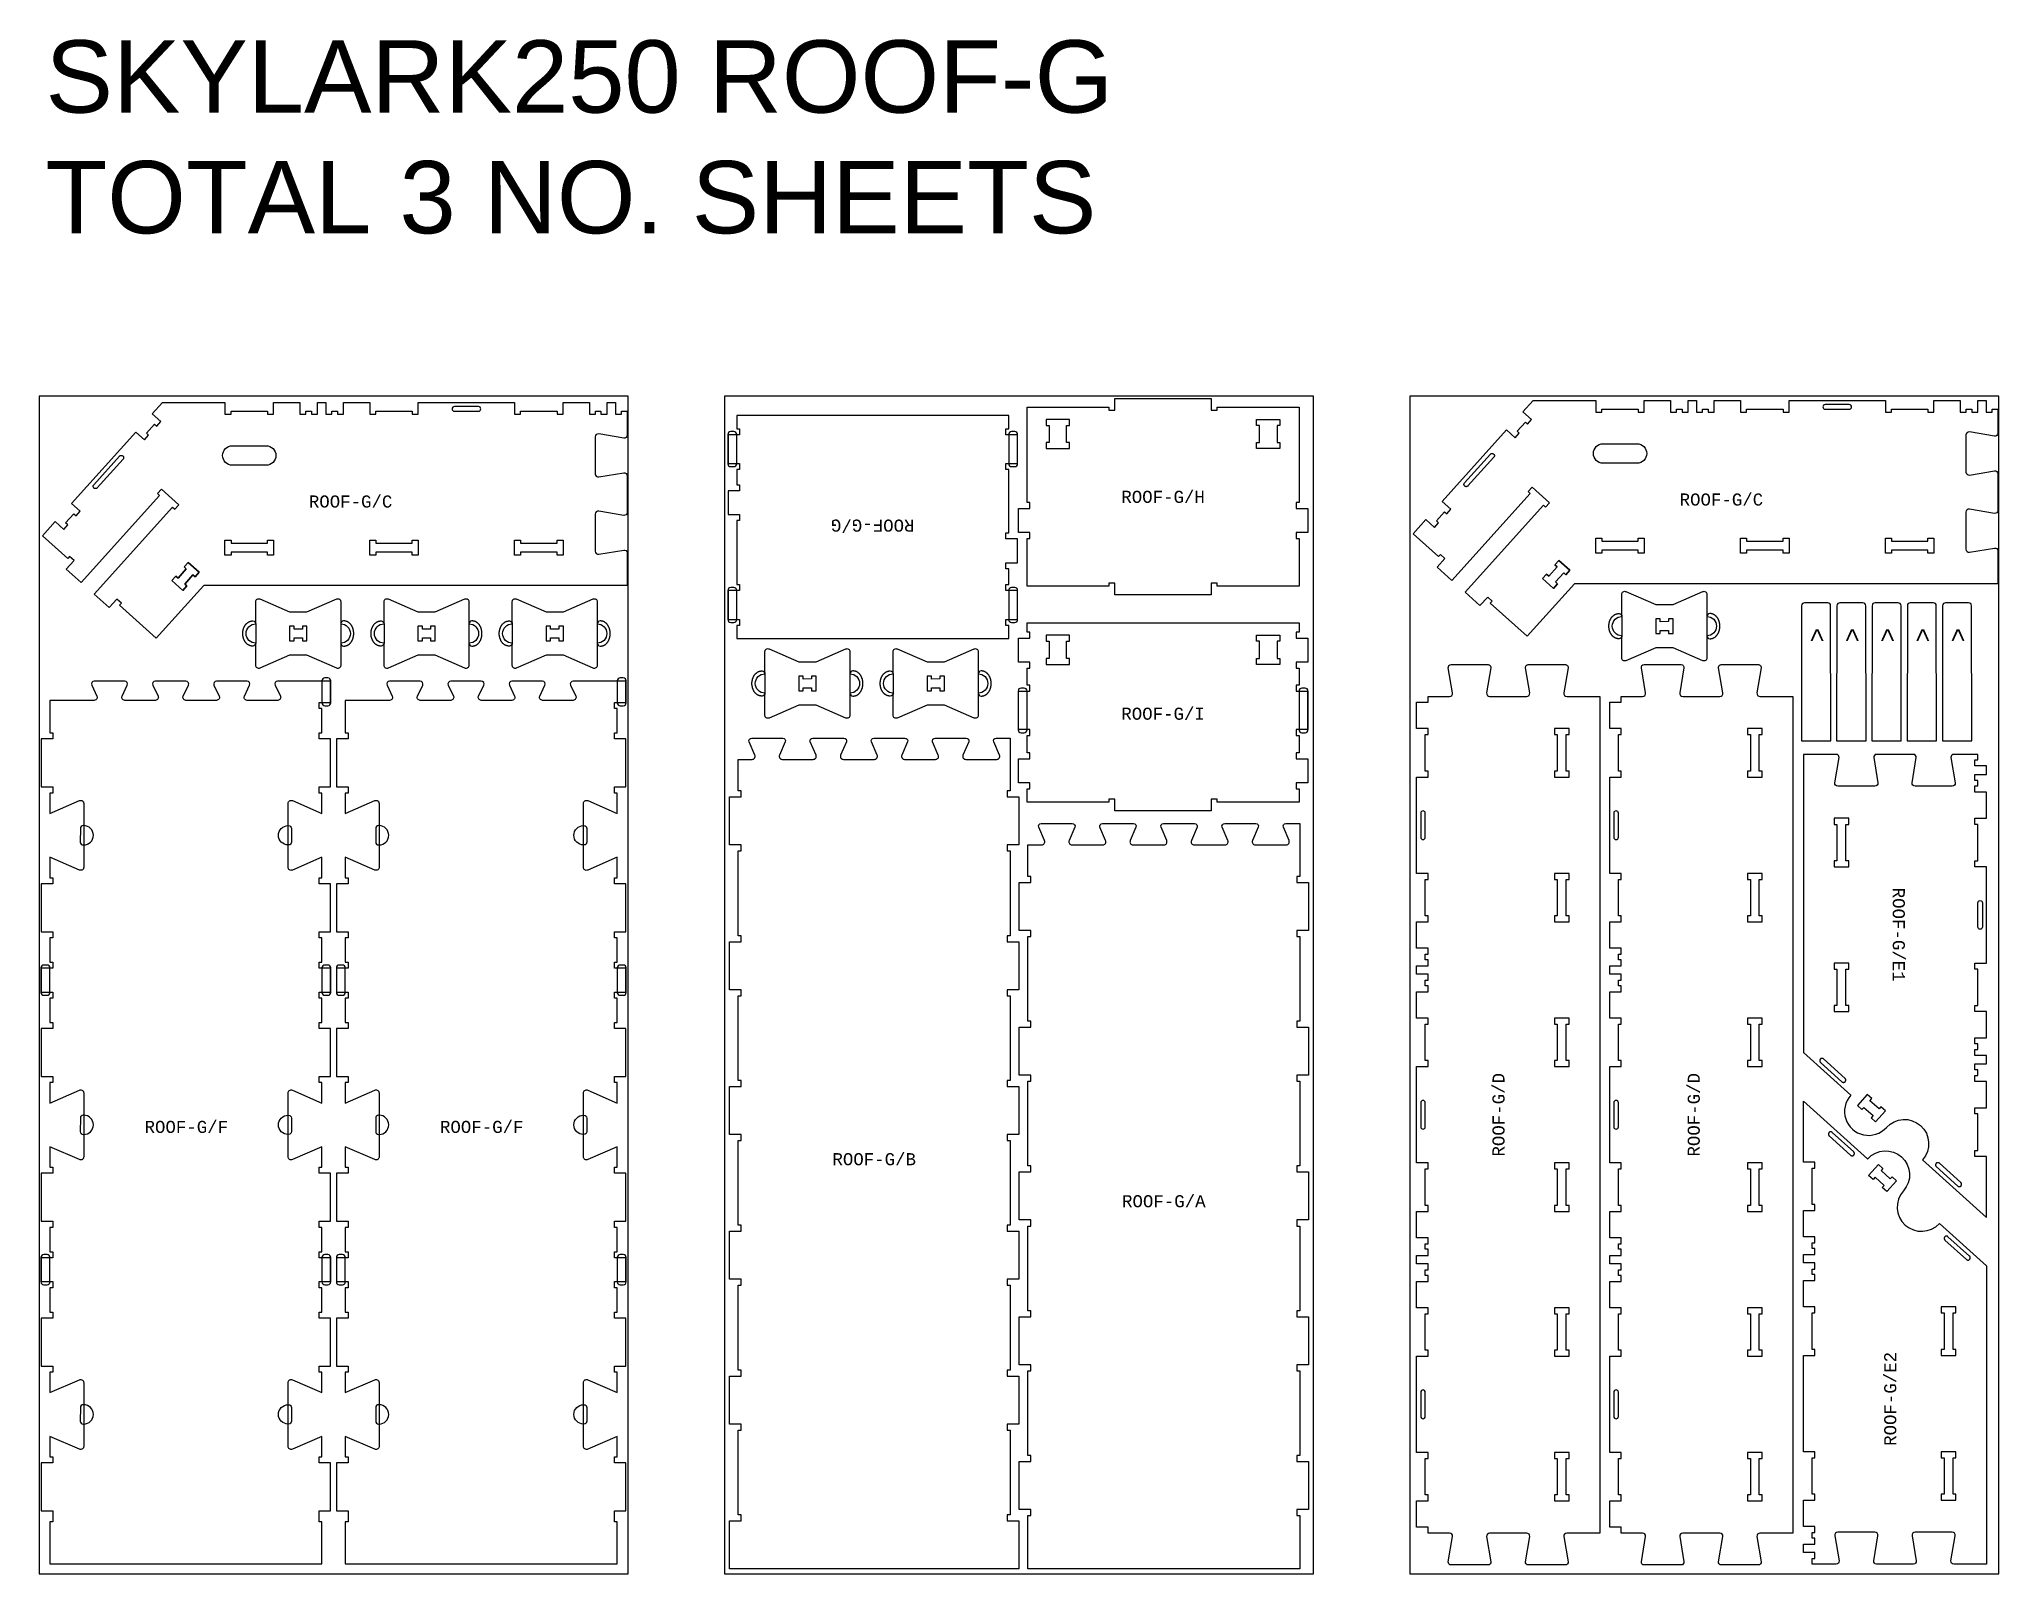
# Model space of a CAD drawing. Extents: x 0 to 12772, y 0 to 23683.
# Drawn here: x 803 to 4863, y 1291 to 4471 of the extents above; entities that cross this region are included whole.
import ezdxf

# ---------------------------------------------------------------- set-up
doc = ezdxf.new("R2010")
doc.units = 0
for name, color, linetype in [('0_SHEET_SPRUCEPLY_2440X122', 1, 'CONTINUOUS'), ('1_ANYTOOL_1MMDEEP_LABELS_S', 2, 'CONTINUOUS'), ('3_ANYTOOL_CUTTHROUGH_INSID', 4, 'CONTINUOUS'), ('4_ANYTOOL_CUTTHROUGH_OUTSI', 5, 'CONTINUOUS'), ('5_ANYTOOL_HALF_MILL_9MM_IN', 3, 'CONTINUOUS'), ('DONOTCUT', 7, 'CONTINUOUS')]:
    doc.layers.add(name, color=color, linetype=linetype)
doc.styles.add('ARIAL_REGULAR', font='')
doc.styles.add('MONOTXT_REGULAR', font='')
doc.styles.get('ARIAL_REGULAR').set_extended_font_data('Arial')
doc.styles.get('MONOTXT_REGULAR').set_extended_font_data('Monotxt')

msp = doc.modelspace()

# ---------------------------------------------------------------- texts
at = {"layer": '1_ANYTOOL_1MMDEEP_LABELS_S', "char_height": 25, "attachment_point": 5, "style": 'MONOTXT_REGULAR'}
for s, insert, width in [('ROOF-G/H', (3131.5, 3522.4), 436.486), ('ROOF-G/C', (1448.2, 3512.7), 436.216), ('ROOF-G/C', (4288.2, 3516.8), 436.216), ('ROOF-G/I', (3131.5, 3073), 427.568), ('ROOF-G/F', (1107.8, 2216.8), 435.946), ('ROOF-G/F', (1719.8, 2216.8), 435.946), ('ROOF-G/B', (2533, 2149.9), 436.486), ('ROOF-G/A', (3133, 2062.8), 436.486)]:
    msp.add_mtext(s, dxfattribs=dict(at, insert=insert, width=width))
at = {"layer": '1_ANYTOOL_1MMDEEP_LABELS_S', "style": 'MONOTXT_REGULAR'}
for s, insert, char_height, width, attachment_point, rotation in [('ROOF-G/G', (2529.9, 3463.1), 25, 436.486, 5, 180), ('<', (4504, 3251.2), 35, 117.676, 1, 270), ('<', (4577, 3251.2), 35, 117.676, 1, 270), ('<', (4650, 3251.2), 35, 117.676, 1, 270), ('<', (4723, 3251.2), 35, 117.676, 1, 270), ('<', (4796, 3251.2), 35, 117.676, 1, 270), ('ROOF-G/E1', (4655.6, 2615.3), 25, 478.108, 5, 270), ('ROOF-G/D', (3826.6, 2242.1), 25, 436.486, 5, 90), ('ROOF-G/D', (4231.1, 2242.1), 25, 436.486, 5, 90), ('ROOF-G/E2', (4638.2, 1653.4), 25, 486.757, 5, 90)]:
    msp.add_mtext(s, dxfattribs=dict(at, insert=insert, char_height=char_height, width=width, attachment_point=attachment_point, rotation=rotation))
at = {"layer": 'DONOTCUT', "insert": (816, 4468.6), "char_height": 150, "width": 4680.978, "attachment_point": 1, "style": 'ARIAL_REGULAR'}
msp.add_mtext('{\\fArial;SKYLARK250 ROOF-G}\\P{\\fArial;TOTAL 3 NO. SHEETS}', dxfattribs=at)

# ---------------------------------------------------------------- linework, layer by layer
at = {"layer": '0_SHEET_SPRUCEPLY_2440X122'}
for points in [[(803, 1290.9), (2023, 1290.9), (2023, 3730.9), (803, 3730.9)], [(2223, 1290.9), (3443, 1290.9), (3443, 3730.9), (2223, 3730.9)], [(3643, 1290.9), (4863, 1290.9), (4863, 3730.9), (3643, 3730.9)]]:
    msp.add_lwpolyline(points, close=True, dxfattribs=at)
at = {"layer": '3_ANYTOOL_CUTTHROUGH_INSID'}
for points in [[(1713.2, 3709.5), (1663.2, 3709.5, 1), (1663.2, 3700), (1713.2, 3700, 1)], [(4553.2, 3713.6), (4503.2, 3713.6, 1), (4503.2, 3704.1), (4553.2, 3704.1, 1)], [(1203.2, 3588, -1), (1203.2, 3628.5), (1273.2, 3628.5, -1), (1273.2, 3588)], [(4043.2, 3592.1, -1), (4043.2, 3632.6), (4113.2, 3632.6, -1), (4113.2, 3592.1)], [(916.1, 3547.4), (969.6, 3606.9, -0.414214), (976.3, 3607.2), (976.4, 3607.1), (976.5, 3607.1), (976.6, 3607), (976.6, 3606.9), (976.7, 3606.8), (976.8, 3606.7), (976.8, 3606.7), (976.9, 3606.6), (977, 3606.5), (977, 3606.4), (977.1, 3606.3), (977.2, 3606.2), (977.2, 3606.1), (977.3, 3606), (977.3, 3605.9), (977.4, 3605.8), (977.5, 3605.7), (977.5, 3605.6), (977.5, 3605.5), (977.6, 3605.3), (977.6, 3605.2), (977.7, 3605.1), (977.7, 3605), (977.7, 3604.9), (977.8, 3604.8), (977.8, 3604.7), (977.8, 3604.5), (977.8, 3604.4), (977.9, 3604.3), (977.9, 3604.2), (977.9, 3604), (977.9, 3603.9), (977.9, 3603.8), (977.9, 3603.7), (977.9, 3603.6), (977.9, 3603.4), (977.9, 3603.3), (977.9, 3603.2), (977.9, 3603.1), (977.8, 3602.9), (977.8, 3602.8), (977.8, 3602.7), (977.8, 3602.6), (977.7, 3602.5), (977.7, 3602.4), (977.7, 3602.2), (977.6, 3602.1), (977.6, 3602), (977.6, 3601.9), (977.5, 3601.8), (977.5, 3601.7), (977.4, 3601.6), (977.4, 3601.5), (977.3, 3601.4), (977.3, 3601.3), (977.2, 3601.2), (977.1, 3601.1), (977.1, 3601), (977, 3600.9), (976.9, 3600.8), (976.9, 3600.7), (976.8, 3600.7), (976.7, 3600.6), (976.7, 3600.5), (923.1, 3541), (923.1, 3541), (923, 3540.9), (922.9, 3540.8), (922.8, 3540.7), (922.8, 3540.7), (922.7, 3540.6), (922.6, 3540.5), (922.5, 3540.5), (922.4, 3540.4), (922.3, 3540.3), (922.2, 3540.3), (922.1, 3540.2), (922, 3540.1), (921.9, 3540.1), (921.8, 3540), (921.7, 3540), (921.6, 3539.9), (921.5, 3539.9), (921.4, 3539.8), (921.3, 3539.8), (921.2, 3539.7), (921.1, 3539.7), (921, 3539.7), (920.8, 3539.6), (920.7, 3539.6), (920.6, 3539.6), (920.5, 3539.5), (920.4, 3539.5), (920.2, 3539.5), (920.1, 3539.5), (920, 3539.5), (919.9, 3539.5), (919.7, 3539.5), (919.6, 3539.5), (919.5, 3539.5), (919.4, 3539.5), (919.3, 3539.5), (919.1, 3539.5), (919, 3539.5), (918.9, 3539.5), (918.8, 3539.5), (918.7, 3539.6), (918.5, 3539.6), (918.4, 3539.6), (918.3, 3539.7), (918.2, 3539.7), (918.1, 3539.7), (918, 3539.8), (917.9, 3539.8), (917.7, 3539.9), (917.6, 3539.9), (917.5, 3540), (917.4, 3540), (917.3, 3540.1), (917.2, 3540.1), (917.1, 3540.2), (917, 3540.2), (916.9, 3540.3), (916.9, 3540.4), (916.8, 3540.4), (916.7, 3540.5), (916.6, 3540.6), (916.5, 3540.6), (916.4, 3540.7, -0.414214)], [(3756.1, 3551.5), (3809.6, 3611, -0.414214), (3816.3, 3611.3), (3816.4, 3611.3), (3816.5, 3611.2), (3816.6, 3611.1), (3816.6, 3611), (3816.7, 3611), (3816.8, 3610.9), (3816.8, 3610.8), (3816.9, 3610.7), (3817, 3610.6), (3817, 3610.5), (3817.1, 3610.4), (3817.2, 3610.3), (3817.2, 3610.2), (3817.3, 3610.1), (3817.3, 3610), (3817.4, 3609.9), (3817.5, 3609.8), (3817.5, 3609.7), (3817.5, 3609.6), (3817.6, 3609.5), (3817.6, 3609.4), (3817.7, 3609.3), (3817.7, 3609.1), (3817.7, 3609), (3817.8, 3608.9), (3817.8, 3608.8), (3817.8, 3608.7), (3817.8, 3608.6), (3817.9, 3608.4), (3817.9, 3608.3), (3817.9, 3608.2), (3817.9, 3608.1), (3817.9, 3607.9), (3817.9, 3607.8), (3817.9, 3607.7), (3817.9, 3607.6), (3817.9, 3607.4), (3817.9, 3607.3), (3817.9, 3607.2), (3817.8, 3607.1), (3817.8, 3607), (3817.8, 3606.8), (3817.8, 3606.7), (3817.7, 3606.6), (3817.7, 3606.5), (3817.7, 3606.4), (3817.6, 3606.3), (3817.6, 3606.2), (3817.6, 3606), (3817.5, 3605.9), (3817.5, 3605.8), (3817.4, 3605.7), (3817.4, 3605.6), (3817.3, 3605.5), (3817.3, 3605.4), (3817.2, 3605.3), (3817.1, 3605.2), (3817.1, 3605.1), (3817, 3605.1), (3816.9, 3605), (3816.9, 3604.9), (3816.8, 3604.8), (3816.7, 3604.7), (3816.7, 3604.6), (3763.1, 3545.2), (3763.1, 3545.1), (3763, 3545), (3762.9, 3545), (3762.8, 3544.9), (3762.8, 3544.8), (3762.7, 3544.7), (3762.6, 3544.7), (3762.5, 3544.6), (3762.4, 3544.5), (3762.3, 3544.5), (3762.2, 3544.4), (3762.1, 3544.3), (3762, 3544.3), (3761.9, 3544.2), (3761.8, 3544.2), (3761.7, 3544.1), (3761.6, 3544.1), (3761.5, 3544), (3761.4, 3544), (3761.3, 3543.9), (3761.2, 3543.9), (3761.1, 3543.8), (3761, 3543.8), (3760.8, 3543.8), (3760.7, 3543.7), (3760.6, 3543.7), (3760.5, 3543.7), (3760.4, 3543.7), (3760.2, 3543.6), (3760.1, 3543.6), (3760, 3543.6), (3759.9, 3543.6), (3759.7, 3543.6), (3759.6, 3543.6), (3759.5, 3543.6), (3759.4, 3543.6), (3759.3, 3543.6), (3759.1, 3543.6), (3759, 3543.6), (3758.9, 3543.7), (3758.8, 3543.7), (3758.7, 3543.7), (3758.5, 3543.7), (3758.4, 3543.8), (3758.3, 3543.8), (3758.2, 3543.8), (3758.1, 3543.9), (3758, 3543.9), (3757.9, 3544), (3757.7, 3544), (3757.6, 3544), (3757.5, 3544.1), (3757.4, 3544.1), (3757.3, 3544.2), (3757.2, 3544.3), (3757.1, 3544.3), (3757, 3544.4), (3756.9, 3544.4), (3756.9, 3544.5), (3756.8, 3544.6), (3756.7, 3544.6), (3756.6, 3544.7), (3756.5, 3544.8), (3756.4, 3544.8, -0.414214)], [(3665.3, 2867.1), (3665.3, 2817.1, 1), (3674.8, 2817.1), (3674.8, 2867.1, 1)], [(4065.3, 2867.1), (4065.3, 2817.1, 1), (4074.8, 2817.1), (4074.8, 2867.1, 1)], [(4829.1, 2681.2), (4829.1, 2631.2, -1), (4819.6, 2631.2), (4819.6, 2681.2, -1)], [(3665.3, 2267.1), (3665.3, 2217.1, 1), (3674.8, 2217.1), (3674.8, 2267.1, 1)], [(4065.3, 2267.1), (4065.3, 2217.1, 1), (4074.8, 2217.1), (4074.8, 2267.1, 1)], [(3665.3, 1667.1), (3665.3, 1617.1, 1), (3674.8, 1617.1), (3674.8, 1667.1, 1)], [(4065.3, 1667.1), (4065.3, 1617.1, 1), (4074.8, 1617.1), (4074.8, 1667.1, 1)]]:
    msp.add_lwpolyline(points, format="xyb", close=True, dxfattribs=at)
for points in [[(2889.2, 3683), (2889.2, 3670.5), (2895.2, 3670.5), (2895.2, 3635), (2889.2, 3635), (2889.2, 3622.5), (2937.7, 3622.5), (2937.7, 3635), (2931.7, 3635), (2931.7, 3670.5), (2937.7, 3670.5), (2937.7, 3683)], [(3331.2, 3670.5), (3325.2, 3670.5), (3325.2, 3683), (3373.7, 3683), (3373.7, 3670.5), (3367.7, 3670.5), (3367.7, 3635), (3373.7, 3635), (3373.7, 3622.5), (3325.2, 3622.5), (3325.2, 3635), (3331.2, 3635)], [(1275.9, 3426.5), (1275.9, 3432.5), (1288.4, 3432.5), (1288.4, 3402), (1275.9, 3402), (1275.9, 3408), (1200.4, 3408), (1200.4, 3402), (1187.9, 3402), (1187.9, 3432.5), (1200.4, 3432.5), (1200.4, 3426.5)], [(1500.4, 3426.5), (1575.9, 3426.5), (1575.9, 3432.5), (1588.4, 3432.5), (1588.4, 3402), (1575.9, 3402), (1575.9, 3408), (1500.4, 3408), (1500.4, 3402), (1487.9, 3402), (1487.9, 3432.5), (1500.4, 3432.5)], [(1800.4, 3402), (1787.9, 3402), (1787.9, 3432.5), (1800.4, 3432.5), (1800.4, 3426.5), (1875.9, 3426.5), (1875.9, 3432.5), (1888.4, 3432.5), (1888.4, 3402), (1875.9, 3402), (1875.9, 3408), (1800.4, 3408)], [(4115.9, 3430.6), (4115.9, 3436.6), (4128.4, 3436.6), (4128.4, 3406.1), (4115.9, 3406.1), (4115.9, 3412.1), (4040.4, 3412.1), (4040.4, 3406.1), (4027.9, 3406.1), (4027.9, 3436.6), (4040.4, 3436.6), (4040.4, 3430.6)], [(4340.4, 3430.6), (4415.9, 3430.6), (4415.9, 3436.6), (4428.4, 3436.6), (4428.4, 3406.1), (4415.9, 3406.1), (4415.9, 3412.1), (4340.4, 3412.1), (4340.4, 3406.1), (4327.9, 3406.1), (4327.9, 3436.6), (4340.4, 3436.6)], [(4640.4, 3406.1), (4627.9, 3406.1), (4627.9, 3436.6), (4640.4, 3436.6), (4640.4, 3430.6), (4715.9, 3430.6), (4715.9, 3436.6), (4728.4, 3436.6), (4728.4, 3406.1), (4715.9, 3406.1), (4715.9, 3412.1), (4640.4, 3412.1)], [(1113, 3351.4), (1121.6, 3360.9), (1126.1, 3356.8), (1134.4, 3366.2), (1111.7, 3386.6), (1103.3, 3377.4), (1107.8, 3373.3), (1090.8, 3354.3), (1086.2, 3358.4), (1077.9, 3349), (1100.6, 3328.6), (1109, 3337.8), (1104.5, 3341.9)], [(3953, 3355.5), (3961.6, 3365), (3966.1, 3360.9), (3974.4, 3370.3), (3951.7, 3390.7), (3943.3, 3381.5), (3947.8, 3377.4), (3930.8, 3358.5), (3926.2, 3362.5), (3917.9, 3353.2), (3940.6, 3332.8), (3949, 3342), (3944.5, 3346.1)], [(1348.3, 3248.6), (1331.2, 3248.6), (1331.2, 3254.3), (1321.7, 3254.3), (1321.7, 3224.3), (1331.2, 3224.3), (1331.2, 3230.1), (1348.3, 3230.1), (1348.3, 3224.4), (1357.7, 3224.4), (1357.7, 3254.4), (1348.3, 3254.4)], [(1614, 3248.6), (1596.9, 3248.6), (1596.9, 3254.3), (1587.4, 3254.3), (1587.4, 3224.3), (1596.9, 3224.3), (1596.9, 3230.1), (1614, 3230.1), (1614, 3224.4), (1623.4, 3224.4), (1623.4, 3254.4), (1614, 3254.4)], [(1879.6, 3248.6), (1862.6, 3248.6), (1862.6, 3254.3), (1853.1, 3254.3), (1853.1, 3224.3), (1862.6, 3224.3), (1862.6, 3230.1), (1879.6, 3230.1), (1879.6, 3224.4), (1889.1, 3224.4), (1889.1, 3254.4), (1879.6, 3254.4)], [(4178.6, 3263.9), (4161.5, 3263.8), (4161.5, 3269.6), (4152.1, 3269.6), (4152.1, 3239.6), (4161.5, 3239.6), (4161.5, 3245.3), (4178.6, 3245.4), (4178.6, 3239.6), (4188.1, 3239.6), (4188.1, 3269.7), (4178.6, 3269.7)], [(2895.2, 3187.7), (2889.2, 3187.7), (2889.2, 3175.2), (2937.7, 3175.2), (2937.7, 3187.7), (2931.7, 3187.7), (2931.7, 3223.2), (2937.7, 3223.2), (2937.7, 3235.7), (2889.2, 3235.7), (2889.2, 3223.2), (2895.2, 3223.2)], [(3325.2, 3223.2), (3325.2, 3235.7), (3373.7, 3235.7), (3373.7, 3223.2), (3367.7, 3223.2), (3367.7, 3187.7), (3373.7, 3187.7), (3373.7, 3175.2), (3325.2, 3175.2), (3325.2, 3187.7), (3331.2, 3187.7), (3331.2, 3223.2)], [(2403.2, 3145.1), (2386.1, 3145), (2386.1, 3150.8), (2376.7, 3150.8), (2376.7, 3120.7), (2386.1, 3120.7), (2386.1, 3126.5), (2403.2, 3126.6), (2403.2, 3120.8), (2412.7, 3120.8), (2412.7, 3150.8), (2403.2, 3150.8)], [(2668.9, 3145.1), (2651.8, 3145), (2651.8, 3150.8), (2642.4, 3150.8), (2642.4, 3120.7), (2651.8, 3120.7), (2651.8, 3126.5), (2668.9, 3126.6), (2668.9, 3120.8), (2678.4, 3120.8), (2678.4, 3150.8), (2668.9, 3150.8)], [(3942.3, 3029.8), (3948.3, 3029.8), (3948.3, 2954.3), (3942.3, 2954.3), (3942.3, 2941.8), (3972.8, 2941.8), (3972.8, 2954.3), (3966.8, 2954.3), (3966.8, 3029.8), (3972.8, 3029.8), (3972.8, 3042.3), (3942.3, 3042.3)], [(4342.3, 3029.8), (4348.3, 3029.8), (4348.3, 2954.3), (4342.3, 2954.3), (4342.3, 2941.8), (4372.8, 2941.8), (4372.8, 2954.3), (4366.8, 2954.3), (4366.8, 3029.8), (4372.8, 3029.8), (4372.8, 3042.3), (4342.3, 3042.3)], [(4521.6, 2768.4), (4521.6, 2755.9), (4552.1, 2755.9), (4552.1, 2768.4), (4546.1, 2768.4), (4546.1, 2843.9), (4552.1, 2843.9), (4552.1, 2856.4), (4521.6, 2856.4), (4521.6, 2843.9), (4527.6, 2843.9), (4527.6, 2768.4)], [(3942.3, 2729.8), (3948.3, 2729.8), (3948.3, 2654.3), (3942.3, 2654.3), (3942.3, 2641.8), (3972.8, 2641.8), (3972.8, 2654.3), (3966.8, 2654.3), (3966.8, 2729.8), (3972.8, 2729.8), (3972.8, 2742.3), (3942.3, 2742.3)], [(4342.3, 2729.8), (4348.3, 2729.8), (4348.3, 2654.3), (4342.3, 2654.3), (4342.3, 2641.8), (4372.8, 2641.8), (4372.8, 2654.3), (4366.8, 2654.3), (4366.8, 2729.8), (4372.8, 2729.8), (4372.8, 2742.3), (4342.3, 2742.3)], [(4546.1, 2468.4), (4546.1, 2543.9), (4552.1, 2543.9), (4552.1, 2556.4), (4521.6, 2556.4), (4521.6, 2543.9), (4527.6, 2543.9), (4527.6, 2468.4), (4521.6, 2468.4), (4521.6, 2455.9), (4552.1, 2455.9), (4552.1, 2468.4)], [(3972.8, 2342.1), (3972.8, 2354.3), (3966.8, 2354.3), (3966.8, 2429.8), (3972.8, 2429.8), (3972.8, 2442.3), (3942.3, 2442.3), (3942.3, 2429.8), (3948.3, 2429.8), (3948.3, 2354.3), (3942.3, 2354.3), (3942.3, 2341.8), (3972.8, 2341.8)], [(4372.8, 2342.1), (4372.8, 2354.3), (4366.8, 2354.3), (4366.8, 2429.8), (4372.8, 2429.8), (4372.8, 2442.3), (4342.3, 2442.3), (4342.3, 2429.8), (4348.3, 2429.8), (4348.3, 2354.3), (4342.3, 2354.3), (4342.3, 2341.8), (4372.8, 2341.8)], [(4544.4, 2317.6), (4499.8, 2357.7), (4499.7, 2357.8), (4499.7, 2357.9), (4499.6, 2357.9), (4499.5, 2358), (4499.4, 2358.1), (4499.3, 2358.1), (4499.2, 2358.2), (4499.1, 2358.2), (4499, 2358.3), (4498.9, 2358.3), (4498.8, 2358.4), (4498.7, 2358.5), (4498.6, 2358.5), (4498.5, 2358.5), (4498.4, 2358.6), (4498.3, 2358.6), (4498.2, 2358.7), (4498.1, 2358.7), (4498, 2358.7), (4497.8, 2358.8), (4497.7, 2358.8), (4497.6, 2358.8), (4497.5, 2358.9), (4497.4, 2358.9), (4497.2, 2358.9), (4497.1, 2358.9), (4497, 2358.9), (4496.9, 2358.9), (4496.8, 2358.9), (4496.6, 2358.9), (4496.5, 2358.9), (4496.4, 2358.9), (4496.3, 2358.9), (4496.1, 2358.9), (4496, 2358.9), (4495.9, 2358.9), (4495.8, 2358.9), (4495.7, 2358.8), (4495.5, 2358.8), (4495.4, 2358.8), (4495.3, 2358.7), (4495.2, 2358.7), (4495.1, 2358.7), (4495, 2358.6), (4494.9, 2358.6), (4494.7, 2358.5), (4494.6, 2358.5), (4494.5, 2358.4), (4494.4, 2358.4), (4494.3, 2358.3), (4494.2, 2358.3), (4494.1, 2358.2), (4494, 2358.1), (4493.9, 2358.1), (4493.8, 2358), (4493.7, 2358), (4493.7, 2357.9), (4493.6, 2357.8), (4493.5, 2357.7), (4493.4, 2357.7), (4493.3, 2357.6), (4493.3, 2357.5), (4493.2, 2357.4), (4493.1, 2357.4), (4493, 2357.3), (4493, 2357.2), (4492.9, 2357.1), (4492.8, 2357), (4492.8, 2356.9), (4492.7, 2356.9), (4492.7, 2356.8), (4492.6, 2356.7), (4492.5, 2356.6), (4492.5, 2356.5), (4492.4, 2356.4), (4492.4, 2356.3), (4492.3, 2356.2), (4492.3, 2356.1), (4492.2, 2356), (4492.2, 2355.8), (4492.2, 2355.7), (4492.1, 2355.6), (4492.1, 2355.5), (4492, 2355.4), (4492, 2355.3), (4492, 2355.2), (4492, 2355), (4491.9, 2354.9), (4491.9, 2354.8), (4491.9, 2354.7), (4491.9, 2354.6), (4491.9, 2354.4), (4491.9, 2354.3), (4491.9, 2354.2), (4491.9, 2354.1), (4491.9, 2353.9), (4491.9, 2353.8), (4491.9, 2353.7), (4491.9, 2353.6), (4491.9, 2353.4), (4492, 2353.3), (4492, 2353.2), (4492, 2353.1), (4492.1, 2353), (4492.1, 2352.9), (4492.1, 2352.7), (4492.2, 2352.6), (4492.2, 2352.5), (4492.2, 2352.4), (4492.3, 2352.3), (4492.3, 2352.2), (4492.4, 2352.1), (4492.4, 2352), (4492.5, 2351.9), (4492.6, 2351.8), (4492.6, 2351.7), (4492.7, 2351.6), (4492.7, 2351.5), (4492.8, 2351.4), (4492.9, 2351.3), (4492.9, 2351.2), (4493, 2351.1), (4493.1, 2351), (4493.2, 2351), (4493.2, 2350.9), (4493.3, 2350.8), (4493.4, 2350.7), (4493.5, 2350.7), (4538.1, 2310.5), (4538.1, 2310.4), (4538.2, 2310.4), (4538.3, 2310.3), (4538.4, 2310.2), (4538.5, 2310.2), (4538.6, 2310.1), (4538.7, 2310), (4538.7, 2310), (4538.8, 2309.9), (4538.9, 2309.9), (4539, 2309.8), (4539.1, 2309.8), (4539.3, 2309.7), (4539.4, 2309.7), (4539.5, 2309.6), (4539.6, 2309.6), (4539.7, 2309.5), (4539.8, 2309.5), (4539.9, 2309.5), (4540, 2309.4), (4540.1, 2309.4), (4540.3, 2309.4), (4540.4, 2309.4), (4540.5, 2309.3), (4540.6, 2309.3), (4540.7, 2309.3), (4540.9, 2309.3), (4541, 2309.3), (4541.1, 2309.3), (4541.2, 2309.3), (4541.4, 2309.3), (4541.5, 2309.3), (4541.6, 2309.3), (4541.7, 2309.3), (4541.8, 2309.3), (4542, 2309.3), (4542.1, 2309.4), (4542.2, 2309.4), (4542.3, 2309.4), (4542.4, 2309.4), (4542.6, 2309.5), (4542.7, 2309.5), (4542.8, 2309.6), (4542.9, 2309.6), (4543, 2309.6), (4543.1, 2309.7), (4543.2, 2309.7), (4543.3, 2309.8), (4543.4, 2309.8), (4543.6, 2309.9), (4543.7, 2310), (4543.8, 2310), (4543.8, 2310.1), (4543.9, 2310.1), (4544, 2310.2), (4544.1, 2310.3), (4544.2, 2310.3), (4544.3, 2310.4), (4544.4, 2310.5), (4544.5, 2310.6), (4544.5, 2310.6), (4544.6, 2310.7), (4544.7, 2310.8), (4544.8, 2310.9), (4544.8, 2310.9), (4544.9, 2311), (4545, 2311.1), (4545, 2311.2), (4545.1, 2311.3), (4545.2, 2311.4), (4545.2, 2311.5), (4545.3, 2311.6), (4545.3, 2311.7), (4545.4, 2311.8), (4545.4, 2311.9), (4545.5, 2312), (4545.6, 2312.1), (4545.6, 2312.2), (4545.6, 2312.3), (4545.7, 2312.4), (4545.7, 2312.5), (4545.8, 2312.6), (4545.8, 2312.7), (4545.8, 2312.8), (4545.9, 2313), (4545.9, 2313.1), (4545.9, 2313.2), (4545.9, 2313.3), (4545.9, 2313.4), (4546, 2313.6), (4546, 2313.7), (4546, 2313.8), (4546, 2313.9), (4546, 2314), (4546, 2314.2), (4546, 2314.3), (4546, 2314.4), (4546, 2314.5), (4545.9, 2314.7), (4545.9, 2314.8), (4545.9, 2314.9), (4545.9, 2315), (4545.9, 2315.1), (4545.8, 2315.3), (4545.8, 2315.4), (4545.8, 2315.5), (4545.7, 2315.6), (4545.7, 2315.7), (4545.6, 2315.8), (4545.6, 2315.9), (4545.5, 2316), (4545.5, 2316.1), (4545.4, 2316.3), (4545.4, 2316.4), (4545.3, 2316.5), (4545.3, 2316.6), (4545.2, 2316.7), (4545.1, 2316.7), (4545.1, 2316.8), (4545, 2316.9), (4544.9, 2317), (4544.9, 2317.1), (4544.8, 2317.2), (4544.7, 2317.3), (4544.6, 2317.3), (4544.6, 2317.4), (4544.5, 2317.5)], [(4614.8, 2254.2), (4595.8, 2271.3), (4599.8, 2275.7), (4590.5, 2284.1), (4570.1, 2261.4), (4579.4, 2253.1), (4583.4, 2257.5), (4602.4, 2240.5), (4598.4, 2236), (4607.7, 2227.7), (4628.1, 2250.3), (4618.8, 2258.7)], [(4511.4, 2198.4), (4556, 2158.3), (4556.1, 2158.2), (4556.1, 2158.1), (4556.2, 2158.1), (4556.3, 2158), (4556.4, 2158), (4556.5, 2157.9), (4556.6, 2157.8), (4556.7, 2157.8), (4556.8, 2157.7), (4556.9, 2157.7), (4557, 2157.6), (4557.1, 2157.5), (4557.2, 2157.5), (4557.3, 2157.5), (4557.4, 2157.4), (4557.5, 2157.4), (4557.6, 2157.3), (4557.7, 2157.3), (4557.8, 2157.3), (4558, 2157.2), (4558.1, 2157.2), (4558.2, 2157.2), (4558.3, 2157.1), (4558.4, 2157.1), (4558.6, 2157.1), (4558.7, 2157.1), (4558.8, 2157.1), (4558.9, 2157.1), (4559, 2157.1), (4559.2, 2157.1), (4559.3, 2157.1), (4559.4, 2157.1), (4559.5, 2157.1), (4559.7, 2157.1), (4559.8, 2157.1), (4559.9, 2157.1), (4560, 2157.1), (4560.1, 2157.2), (4560.3, 2157.2), (4560.4, 2157.2), (4560.5, 2157.3), (4560.6, 2157.3), (4560.7, 2157.3), (4560.8, 2157.4), (4560.9, 2157.4), (4561.1, 2157.5), (4561.2, 2157.5), (4561.3, 2157.6), (4561.4, 2157.6), (4561.5, 2157.7), (4561.6, 2157.7), (4561.7, 2157.8), (4561.8, 2157.9), (4561.9, 2157.9), (4562, 2158), (4562, 2158), (4562.1, 2158.1), (4562.2, 2158.2), (4562.3, 2158.3), (4562.4, 2158.3), (4562.5, 2158.4), (4562.5, 2158.5), (4562.6, 2158.6), (4562.7, 2158.6), (4562.8, 2158.7), (4562.8, 2158.8), (4562.9, 2158.9), (4563, 2159), (4563, 2159.1), (4563.1, 2159.1), (4563.1, 2159.2), (4563.2, 2159.3), (4563.3, 2159.4), (4563.3, 2159.5), (4563.4, 2159.6), (4563.4, 2159.7), (4563.5, 2159.8), (4563.5, 2159.9), (4563.6, 2160.1), (4563.6, 2160.2), (4563.6, 2160.3), (4563.7, 2160.4), (4563.7, 2160.5), (4563.8, 2160.6), (4563.8, 2160.7), (4563.8, 2160.8), (4563.8, 2161), (4563.8, 2161.1), (4563.9, 2161.2), (4563.9, 2161.3), (4563.9, 2161.5), (4563.9, 2161.6), (4563.9, 2161.7), (4563.9, 2161.8), (4563.9, 2161.9), (4563.9, 2162.1), (4563.9, 2162.2), (4563.9, 2162.3), (4563.9, 2162.4), (4563.8, 2162.6), (4563.8, 2162.7), (4563.8, 2162.8), (4563.8, 2162.9), (4563.7, 2163), (4563.7, 2163.1), (4563.7, 2163.3), (4563.6, 2163.4), (4563.6, 2163.5), (4563.6, 2163.6), (4563.5, 2163.7), (4563.5, 2163.8), (4563.4, 2163.9), (4563.4, 2164), (4563.3, 2164.1), (4563.2, 2164.2), (4563.2, 2164.3), (4563.1, 2164.4), (4563.1, 2164.5), (4563, 2164.6), (4562.9, 2164.7), (4562.9, 2164.8), (4562.8, 2164.9), (4562.7, 2165), (4562.6, 2165), (4562.6, 2165.1), (4562.5, 2165.2), (4562.4, 2165.3), (4562.3, 2165.3), (4517.7, 2205.5), (4517.7, 2205.6), (4517.6, 2205.6), (4517.5, 2205.7), (4517.4, 2205.8), (4517.3, 2205.8), (4517.2, 2205.9), (4517.1, 2206), (4517, 2206), (4517, 2206.1), (4516.9, 2206.1), (4516.8, 2206.2), (4516.6, 2206.2), (4516.5, 2206.3), (4516.4, 2206.3), (4516.3, 2206.4), (4516.2, 2206.4), (4516.1, 2206.5), (4516, 2206.5), (4515.9, 2206.5), (4515.8, 2206.6), (4515.7, 2206.6), (4515.5, 2206.6), (4515.4, 2206.6), (4515.3, 2206.7), (4515.2, 2206.7), (4515.1, 2206.7), (4514.9, 2206.7), (4514.8, 2206.7), (4514.7, 2206.7), (4514.6, 2206.7), (4514.4, 2206.7), (4514.3, 2206.7), (4514.2, 2206.7), (4514.1, 2206.7), (4513.9, 2206.7), (4513.8, 2206.7), (4513.7, 2206.6), (4513.6, 2206.6), (4513.5, 2206.6), (4513.4, 2206.6), (4513.2, 2206.5), (4513.1, 2206.5), (4513, 2206.4), (4512.9, 2206.4), (4512.8, 2206.4), (4512.7, 2206.3), (4512.6, 2206.3), (4512.5, 2206.2), (4512.3, 2206.2), (4512.2, 2206.1), (4512.1, 2206.1), (4512, 2206), (4511.9, 2205.9), (4511.9, 2205.9), (4511.8, 2205.8), (4511.7, 2205.7), (4511.6, 2205.7), (4511.5, 2205.6), (4511.4, 2205.5), (4511.3, 2205.4), (4511.3, 2205.4), (4511.2, 2205.3), (4511.1, 2205.2), (4511, 2205.1), (4511, 2205.1), (4510.9, 2205), (4510.8, 2204.9), (4510.8, 2204.8), (4510.7, 2204.7), (4510.6, 2204.6), (4510.6, 2204.5), (4510.5, 2204.4), (4510.5, 2204.3), (4510.4, 2204.3), (4510.3, 2204.2), (4510.3, 2204), (4510.2, 2203.9), (4510.2, 2203.8), (4510.2, 2203.7), (4510.1, 2203.6), (4510.1, 2203.5), (4510, 2203.4), (4510, 2203.3), (4510, 2203.2), (4509.9, 2203), (4509.9, 2202.9), (4509.9, 2202.8), (4509.9, 2202.7), (4509.9, 2202.6), (4509.8, 2202.5), (4509.8, 2202.3), (4509.8, 2202.2), (4509.8, 2202.1), (4509.8, 2202), (4509.8, 2201.8), (4509.8, 2201.7), (4509.8, 2201.6), (4509.8, 2201.5), (4509.9, 2201.3), (4509.9, 2201.2), (4509.9, 2201.1), (4509.9, 2201), (4509.9, 2200.9), (4510, 2200.7), (4510, 2200.6), (4510, 2200.5), (4510.1, 2200.4), (4510.1, 2200.3), (4510.2, 2200.2), (4510.2, 2200.1), (4510.3, 2200), (4510.3, 2199.9), (4510.4, 2199.7), (4510.4, 2199.6), (4510.5, 2199.5), (4510.5, 2199.4), (4510.6, 2199.3), (4510.7, 2199.3), (4510.7, 2199.2), (4510.8, 2199.1), (4510.9, 2199), (4510.9, 2198.9), (4511, 2198.8), (4511.1, 2198.7), (4511.2, 2198.7), (4511.2, 2198.6), (4511.3, 2198.5)], [(3942.3, 2142.1), (3942.3, 2129.8), (3948.3, 2129.8), (3948.3, 2054.3), (3942.3, 2054.3), (3942.3, 2041.8), (3972.8, 2041.8), (3972.8, 2054.3), (3966.8, 2054.3), (3966.8, 2129.8), (3972.8, 2129.8), (3972.8, 2142.3), (3942.3, 2142.3)], [(4342.3, 2142.1), (4342.3, 2129.8), (4348.3, 2129.8), (4348.3, 2054.3), (4342.3, 2054.3), (4342.3, 2041.8), (4372.8, 2041.8), (4372.8, 2054.3), (4366.8, 2054.3), (4366.8, 2129.8), (4372.8, 2129.8), (4372.8, 2142.3), (4342.3, 2142.3)], [(4606.6, 2112.7), (4602.6, 2108.2), (4593.3, 2116.6), (4613.7, 2139.2), (4623, 2130.9), (4619, 2126.4), (4638, 2109.4), (4642, 2113.8), (4651.3, 2105.4), (4630.9, 2082.8), (4621.6, 2091.1), (4625.6, 2095.6)], [(4784.4, 2101.5), (4739.8, 2141.6), (4739.7, 2141.7), (4739.6, 2141.8), (4739.6, 2141.8), (4739.5, 2141.9), (4739.4, 2142), (4739.3, 2142), (4739.2, 2142.1), (4739.1, 2142.2), (4739, 2142.2), (4738.9, 2142.3), (4738.8, 2142.3), (4738.7, 2142.4), (4738.6, 2142.4), (4738.5, 2142.5), (4738.4, 2142.5), (4738.3, 2142.6), (4738.2, 2142.6), (4738, 2142.6), (4737.9, 2142.7), (4737.8, 2142.7), (4737.7, 2142.7), (4737.6, 2142.8), (4737.5, 2142.8), (4737.3, 2142.8), (4737.2, 2142.8), (4737.1, 2142.8), (4737, 2142.8), (4736.9, 2142.9), (4736.7, 2142.9), (4736.6, 2142.9), (4736.5, 2142.9), (4736.4, 2142.9), (4736.2, 2142.8), (4736.1, 2142.8), (4736, 2142.8), (4735.9, 2142.8), (4735.8, 2142.8), (4735.6, 2142.8), (4735.5, 2142.7), (4735.4, 2142.7), (4735.3, 2142.7), (4735.2, 2142.6), (4735.1, 2142.6), (4734.9, 2142.6), (4734.8, 2142.5), (4734.7, 2142.5), (4734.6, 2142.4), (4734.5, 2142.4), (4734.4, 2142.3), (4734.3, 2142.3), (4734.2, 2142.2), (4734.1, 2142.1), (4734, 2142.1), (4733.9, 2142), (4733.8, 2141.9), (4733.7, 2141.9), (4733.6, 2141.8), (4733.6, 2141.7), (4733.5, 2141.7), (4733.4, 2141.6), (4733.3, 2141.5), (4733.2, 2141.4), (4733.2, 2141.4), (4733.1, 2141.3), (4733, 2141.2), (4733, 2141.1), (4732.9, 2141), (4732.8, 2141), (4732.8, 2140.9), (4732.7, 2140.8), (4732.6, 2140.7), (4732.6, 2140.6), (4732.5, 2140.5), (4732.5, 2140.4), (4732.4, 2140.3), (4732.4, 2140.2), (4732.3, 2140.1), (4732.3, 2140), (4732.2, 2139.9), (4732.2, 2139.8), (4732.1, 2139.7), (4732.1, 2139.5), (4732.1, 2139.4), (4732, 2139.3), (4732, 2139.2), (4732, 2139.1), (4731.9, 2139), (4731.9, 2138.8), (4731.9, 2138.7), (4731.9, 2138.6), (4731.9, 2138.5), (4731.9, 2138.4), (4731.9, 2138.2), (4731.9, 2138.1), (4731.9, 2138), (4731.9, 2137.9), (4731.9, 2137.7), (4731.9, 2137.6), (4731.9, 2137.5), (4731.9, 2137.4), (4731.9, 2137.3), (4732, 2137.1), (4732, 2137), (4732, 2136.9), (4732.1, 2136.8), (4732.1, 2136.7), (4732.1, 2136.5), (4732.2, 2136.4), (4732.2, 2136.3), (4732.3, 2136.2), (4732.3, 2136.1), (4732.4, 2136), (4732.4, 2135.9), (4732.5, 2135.8), (4732.5, 2135.7), (4732.6, 2135.6), (4732.7, 2135.5), (4732.7, 2135.4), (4732.8, 2135.3), (4732.9, 2135.2), (4732.9, 2135.1), (4733, 2135), (4733.1, 2135), (4733.1, 2134.9), (4733.2, 2134.8), (4733.3, 2134.7), (4733.4, 2134.7), (4733.4, 2134.6), (4778, 2094.4), (4778.1, 2094.4), (4778.2, 2094.3), (4778.3, 2094.2), (4778.4, 2094.2), (4778.5, 2094.1), (4778.5, 2094), (4778.6, 2094), (4778.7, 2093.9), (4778.8, 2093.9), (4778.9, 2093.8), (4779, 2093.7), (4779.1, 2093.7), (4779.2, 2093.6), (4779.3, 2093.6), (4779.4, 2093.6), (4779.6, 2093.5), (4779.7, 2093.5), (4779.8, 2093.4), (4779.9, 2093.4), (4780, 2093.4), (4780.1, 2093.3), (4780.2, 2093.3), (4780.4, 2093.3), (4780.5, 2093.3), (4780.6, 2093.2), (4780.7, 2093.2), (4780.8, 2093.2), (4781, 2093.2), (4781.1, 2093.2), (4781.2, 2093.2), (4781.3, 2093.2), (4781.5, 2093.2), (4781.6, 2093.2), (4781.7, 2093.2), (4781.8, 2093.3), (4781.9, 2093.3), (4782.1, 2093.3), (4782.2, 2093.3), (4782.3, 2093.3), (4782.4, 2093.4), (4782.5, 2093.4), (4782.7, 2093.4), (4782.8, 2093.5), (4782.9, 2093.5), (4783, 2093.6), (4783.1, 2093.6), (4783.2, 2093.7), (4783.3, 2093.7), (4783.4, 2093.8), (4783.5, 2093.8), (4783.6, 2093.9), (4783.7, 2093.9), (4783.8, 2094), (4783.9, 2094.1), (4784, 2094.1), (4784.1, 2094.2), (4784.2, 2094.3), (4784.3, 2094.3), (4784.4, 2094.4), (4784.4, 2094.5), (4784.5, 2094.6), (4784.6, 2094.6), (4784.7, 2094.7), (4784.7, 2094.8), (4784.8, 2094.9), (4784.9, 2094.9), (4784.9, 2095), (4785, 2095.1), (4785.1, 2095.2), (4785.1, 2095.3), (4785.2, 2095.4), (4785.3, 2095.5), (4785.3, 2095.6), (4785.4, 2095.7), (4785.4, 2095.8), (4785.5, 2095.9), (4785.5, 2096), (4785.6, 2096.1), (4785.6, 2096.2), (4785.7, 2096.3), (4785.7, 2096.4), (4785.7, 2096.5), (4785.8, 2096.6), (4785.8, 2096.8), (4785.8, 2096.9), (4785.9, 2097), (4785.9, 2097.1), (4785.9, 2097.2), (4785.9, 2097.4), (4785.9, 2097.5), (4785.9, 2097.6), (4786, 2097.7), (4786, 2097.8), (4786, 2098), (4786, 2098.1), (4786, 2098.2), (4785.9, 2098.3), (4785.9, 2098.5), (4785.9, 2098.6), (4785.9, 2098.7), (4785.9, 2098.8), (4785.9, 2098.9), (4785.8, 2099.1), (4785.8, 2099.2), (4785.8, 2099.3), (4785.7, 2099.4), (4785.7, 2099.5), (4785.7, 2099.6), (4785.6, 2099.7), (4785.6, 2099.9), (4785.5, 2100), (4785.5, 2100.1), (4785.4, 2100.2), (4785.4, 2100.3), (4785.3, 2100.4), (4785.2, 2100.5), (4785.2, 2100.6), (4785.1, 2100.7), (4785, 2100.8), (4785, 2100.9), (4784.9, 2100.9), (4784.8, 2101), (4784.8, 2101.1), (4784.7, 2101.2), (4784.6, 2101.3), (4784.5, 2101.3), (4784.5, 2101.4)], [(4751.4, 1982.4), (4796, 1942.2), (4796, 1942.1), (4796.1, 1942.1), (4796.2, 1942), (4796.3, 1941.9), (4796.4, 1941.9), (4796.5, 1941.8), (4796.6, 1941.8), (4796.7, 1941.7), (4796.8, 1941.6), (4796.8, 1941.6), (4796.9, 1941.5), (4797.1, 1941.5), (4797.2, 1941.4), (4797.3, 1941.4), (4797.4, 1941.3), (4797.5, 1941.3), (4797.6, 1941.2), (4797.7, 1941.2), (4797.8, 1941.2), (4797.9, 1941.1), (4798.1, 1941.1), (4798.2, 1941.1), (4798.3, 1941.1), (4798.4, 1941), (4798.5, 1941), (4798.6, 1941), (4798.8, 1941), (4798.9, 1941), (4799, 1941), (4799.1, 1941), (4799.3, 1941), (4799.4, 1941), (4799.5, 1941), (4799.6, 1941), (4799.8, 1941), (4799.9, 1941), (4800, 1941.1), (4800.1, 1941.1), (4800.2, 1941.1), (4800.4, 1941.1), (4800.5, 1941.2), (4800.6, 1941.2), (4800.7, 1941.3), (4800.8, 1941.3), (4800.9, 1941.3), (4801, 1941.4), (4801.1, 1941.4), (4801.2, 1941.5), (4801.4, 1941.5), (4801.5, 1941.6), (4801.6, 1941.7), (4801.7, 1941.7), (4801.8, 1941.8), (4801.8, 1941.8), (4801.9, 1941.9), (4802, 1942), (4802.1, 1942), (4802.2, 1942.1), (4802.3, 1942.2), (4802.4, 1942.3), (4802.4, 1942.3), (4802.5, 1942.4), (4802.6, 1942.5), (4802.7, 1942.6), (4802.7, 1942.6), (4802.8, 1942.7), (4802.9, 1942.8), (4802.9, 1942.9), (4803, 1943), (4803.1, 1943.1), (4803.1, 1943.2), (4803.2, 1943.3), (4803.2, 1943.4), (4803.3, 1943.5), (4803.4, 1943.6), (4803.4, 1943.7), (4803.5, 1943.8), (4803.5, 1943.9), (4803.5, 1944), (4803.6, 1944.1), (4803.6, 1944.2), (4803.7, 1944.3), (4803.7, 1944.4), (4803.7, 1944.5), (4803.8, 1944.7), (4803.8, 1944.8), (4803.8, 1944.9), (4803.8, 1945), (4803.8, 1945.1), (4803.9, 1945.3), (4803.9, 1945.4), (4803.9, 1945.5), (4803.9, 1945.6), (4803.9, 1945.7), (4803.9, 1945.9), (4803.9, 1946), (4803.9, 1946.1), (4803.9, 1946.2), (4803.8, 1946.4), (4803.8, 1946.5), (4803.8, 1946.6), (4803.8, 1946.7), (4803.8, 1946.8), (4803.7, 1947), (4803.7, 1947.1), (4803.7, 1947.2), (4803.6, 1947.3), (4803.6, 1947.4), (4803.5, 1947.5), (4803.5, 1947.6), (4803.4, 1947.7), (4803.4, 1947.9), (4803.3, 1948), (4803.3, 1948.1), (4803.2, 1948.2), (4803.2, 1948.3), (4803.1, 1948.4), (4803, 1948.4), (4803, 1948.5), (4802.9, 1948.6), (4802.8, 1948.7), (4802.8, 1948.8), (4802.7, 1948.9), (4802.6, 1949), (4802.5, 1949), (4802.5, 1949.1), (4802.4, 1949.2), (4802.3, 1949.3), (4757.7, 1989.4), (4757.6, 1989.5), (4757.6, 1989.6), (4757.5, 1989.6), (4757.4, 1989.7), (4757.3, 1989.8), (4757.2, 1989.8), (4757.1, 1989.9), (4757, 1989.9), (4756.9, 1990), (4756.8, 1990), (4756.7, 1990.1), (4756.6, 1990.2), (4756.5, 1990.2), (4756.4, 1990.3), (4756.3, 1990.3), (4756.2, 1990.3), (4756.1, 1990.4), (4756, 1990.4), (4755.9, 1990.5), (4755.7, 1990.5), (4755.6, 1990.5), (4755.5, 1990.5), (4755.4, 1990.6), (4755.3, 1990.6), (4755.2, 1990.6), (4755, 1990.6), (4754.9, 1990.6), (4754.8, 1990.6), (4754.7, 1990.6), (4754.5, 1990.6), (4754.4, 1990.6), (4754.3, 1990.6), (4754.2, 1990.6), (4754, 1990.6), (4753.9, 1990.6), (4753.8, 1990.6), (4753.7, 1990.6), (4753.6, 1990.5), (4753.4, 1990.5), (4753.3, 1990.5), (4753.2, 1990.4), (4753.1, 1990.4), (4753, 1990.4), (4752.9, 1990.3), (4752.8, 1990.3), (4752.6, 1990.2), (4752.5, 1990.2), (4752.4, 1990.1), (4752.3, 1990.1), (4752.2, 1990), (4752.1, 1990), (4752, 1989.9), (4751.9, 1989.9), (4751.8, 1989.8), (4751.7, 1989.7), (4751.7, 1989.7), (4751.6, 1989.6), (4751.5, 1989.5), (4751.4, 1989.4), (4751.3, 1989.4), (4751.2, 1989.3), (4751.2, 1989.2), (4751.1, 1989.1), (4751, 1989.1), (4750.9, 1989), (4750.9, 1988.9), (4750.8, 1988.8), (4750.7, 1988.7), (4750.7, 1988.6), (4750.6, 1988.6), (4750.6, 1988.5), (4750.5, 1988.4), (4750.4, 1988.3), (4750.4, 1988.2), (4750.3, 1988.1), (4750.3, 1988), (4750.2, 1987.9), (4750.2, 1987.8), (4750.1, 1987.7), (4750.1, 1987.5), (4750.1, 1987.4), (4750, 1987.3), (4750, 1987.2), (4749.9, 1987.1), (4749.9, 1987), (4749.9, 1986.9), (4749.9, 1986.7), (4749.8, 1986.6), (4749.8, 1986.5), (4749.8, 1986.4), (4749.8, 1986.3), (4749.8, 1986.1), (4749.8, 1986), (4749.8, 1985.9), (4749.8, 1985.8), (4749.8, 1985.6), (4749.8, 1985.5), (4749.8, 1985.4), (4749.8, 1985.3), (4749.9, 1985.1), (4749.9, 1985), (4749.9, 1984.9), (4749.9, 1984.8), (4750, 1984.7), (4750, 1984.6), (4750, 1984.4), (4750.1, 1984.3), (4750.1, 1984.2), (4750.1, 1984.1), (4750.2, 1984), (4750.2, 1983.9), (4750.3, 1983.8), (4750.3, 1983.7), (4750.4, 1983.6), (4750.5, 1983.5), (4750.5, 1983.4), (4750.6, 1983.3), (4750.6, 1983.2), (4750.7, 1983.1), (4750.8, 1983), (4750.8, 1982.9), (4750.9, 1982.8), (4751, 1982.7), (4751.1, 1982.7), (4751.1, 1982.6), (4751.2, 1982.5), (4751.3, 1982.4)], [(3972.8, 1742.1), (3972.8, 1754.3), (3966.8, 1754.3), (3966.8, 1829.8), (3972.8, 1829.8), (3972.8, 1842.3), (3942.3, 1842.3), (3942.3, 1829.8), (3948.3, 1829.8), (3948.3, 1754.3), (3942.3, 1754.3), (3942.3, 1741.8), (3972.8, 1741.8)], [(4372.8, 1742.1), (4372.8, 1754.3), (4366.8, 1754.3), (4366.8, 1829.8), (4372.8, 1829.8), (4372.8, 1842.3), (4342.3, 1842.3), (4342.3, 1829.8), (4348.3, 1829.8), (4348.3, 1754.3), (4342.3, 1754.3), (4342.3, 1741.8), (4372.8, 1741.8)], [(4749.6, 1756), (4743.6, 1756), (4743.6, 1743.5), (4774.1, 1743.5), (4774.1, 1756), (4768.1, 1756), (4768.1, 1831.5), (4774.1, 1831.5), (4774.1, 1844), (4743.6, 1844), (4743.6, 1831.5), (4749.6, 1831.5)], [(4773.9, 1544), (4743.6, 1544), (4743.6, 1531.5), (4749.6, 1531.5), (4749.6, 1456), (4743.6, 1456), (4743.6, 1443.5), (4774.1, 1443.5), (4774.1, 1456), (4768.1, 1456), (4768.1, 1531.5), (4774.1, 1531.5), (4774.1, 1544)], [(3966.8, 1529.8), (3972.8, 1529.8), (3972.8, 1542.3), (3942.3, 1542.3), (3942.3, 1529.8), (3948.3, 1529.8), (3948.3, 1454.3), (3942.3, 1454.3), (3942.3, 1441.8), (3972.8, 1441.8), (3972.8, 1454.3), (3966.8, 1454.3)], [(4366.8, 1529.8), (4372.8, 1529.8), (4372.8, 1542.3), (4342.3, 1542.3), (4342.3, 1529.8), (4348.3, 1529.8), (4348.3, 1454.3), (4342.3, 1454.3), (4342.3, 1441.8), (4372.8, 1441.8), (4372.8, 1454.3), (4366.8, 1454.3)]]:
    msp.add_lwpolyline(points, close=True, dxfattribs=at)
at = {"layer": '4_ANYTOOL_CUTTHROUGH_OUTSI'}
for points in [[(1143.7, 3338.4), (1045.5, 3229.4), (969.3, 3297.9), (973.4, 3302.4), (964.1, 3310.8), (948, 3292.9), (917.2, 3320.7), (1079.4, 3500.9), (1083.9, 3496.9), (1092.3, 3506.2), (1056.2, 3538.6), (1047.8, 3529.3), (1052.3, 3525.3), (890, 3345.1), (859.2, 3372.9), (875.3, 3390.7), (866, 3399.1), (862, 3394.6), (809.6, 3441.8), (836, 3471.2), (853.8, 3455.1), (862.2, 3464.4), (857.7, 3468.4), (874.8, 3487.3), (879.3, 3483.3), (887.6, 3492.6), (869.8, 3508.7), (1003.3, 3656.9), (1021.1, 3640.9), (1029.5, 3650.2), (1025, 3654.2), (1042.1, 3673.1), (1046.5, 3669.1), (1054.9, 3678.4), (1037.1, 3694.5), (1058.3, 3718), (1187.9, 3718), (1187.9, 3694), (1200.4, 3694), (1200.4, 3700), (1275.9, 3700), (1275.9, 3694), (1288.4, 3694), (1288.4, 3718), (1342.9, 3718), (1342.9, 3694), (1355.4, 3694), (1355.4, 3700), (1366.9, 3700), (1366.9, 3694), (1379.4, 3694), (1379.4, 3718), (1396.9, 3718), (1396.9, 3694), (1409.4, 3694), (1409.4, 3700), (1420.9, 3700), (1420.9, 3694), (1433.4, 3694), (1433.4, 3718), (1487.9, 3718), (1487.9, 3694), (1500.4, 3694), (1500.4, 3700), (1575.9, 3700), (1575.9, 3694), (1588.4, 3694), (1588.4, 3718), (1787.9, 3718), (1787.9, 3694), (1800.4, 3694), (1800.4, 3700), (1875.9, 3700), (1875.9, 3694), (1888.4, 3694), (1888.4, 3718), (1942.9, 3718), (1942.9, 3694), (1955.4, 3694), (1955.4, 3700), (1966.9, 3700), (1966.9, 3694), (1979.4, 3694), (1979.4, 3718), (1996.9, 3718), (1996.9, 3694), (2009.4, 3694), (2009.4, 3700), (2020.9, 3700), (2020.9, 3649.8), (2020.9, 3649.8, -0.463455), (2014.2, 3644.2), (1962.2, 3652.8, 0.463455), (1954.9, 3646.7), (1954.9, 3569.8, 0.463455), (1962.2, 3563.7), (2014.2, 3572.3, -0.463455), (2020.9, 3566.7), (2020.9, 3489.8, -0.463455), (2014.2, 3484.2), (1962.2, 3492.8, 0.463455), (1954.9, 3486.7), (1954.9, 3409.8, 0.463455), (1962.2, 3403.7), (2014.2, 3412.3, -0.463455), (2020.9, 3406.7), (2020.9, 3338.5), (1143.8, 3338.5), (1143.7, 3338.4)], [(3983.7, 3342.6), (3885.5, 3233.5), (3809.3, 3302.1), (3813.4, 3306.5), (3804.1, 3314.9), (3788, 3297.1), (3757.2, 3324.8), (3919.4, 3505), (3923.9, 3501), (3932.3, 3510.3), (3896.2, 3542.8), (3887.8, 3533.5), (3892.3, 3529.5), (3730, 3349.3), (3699.2, 3377), (3715.3, 3394.9), (3706, 3403.2), (3702, 3398.8), (3649.6, 3445.9), (3676, 3475.3), (3693.8, 3459.2), (3702.2, 3468.5), (3697.7, 3472.5), (3714.8, 3491.5), (3719.3, 3487.5), (3727.6, 3496.8), (3709.8, 3512.8), (3843.3, 3661.1), (3861.1, 3645), (3869.5, 3654.3), (3865, 3658.3), (3882.1, 3677.3), (3886.5, 3673.3), (3894.9, 3682.6), (3877.1, 3698.6), (3898.3, 3722.1), (4027.9, 3722.1), (4027.9, 3698.1), (4040.4, 3698.1), (4040.4, 3704.1), (4115.9, 3704.1), (4115.9, 3698.1), (4128.4, 3698.1), (4128.4, 3722.1), (4182.9, 3722.1), (4182.9, 3698.1), (4195.4, 3698.1), (4195.4, 3704.1), (4206.9, 3704.1), (4206.9, 3698.1), (4219.4, 3698.1), (4219.4, 3722.1), (4236.9, 3722.1), (4236.9, 3698.1), (4249.4, 3698.1), (4249.4, 3704.1), (4260.9, 3704.1), (4260.9, 3698.1), (4273.4, 3698.1), (4273.4, 3722.1), (4327.9, 3722.1), (4327.9, 3698.1), (4340.4, 3698.1), (4340.4, 3704.1), (4415.9, 3704.1), (4415.9, 3698.1), (4428.4, 3698.1), (4428.4, 3722.1), (4627.9, 3722.1), (4627.9, 3698.1), (4640.4, 3698.1), (4640.4, 3704.1), (4715.9, 3704.1), (4715.9, 3698.1), (4728.4, 3698.1), (4728.4, 3722.1), (4782.9, 3722.1), (4782.9, 3698.1), (4795.4, 3698.1), (4795.4, 3704.1), (4806.9, 3704.1), (4806.9, 3698.1), (4819.4, 3698.1), (4819.4, 3722.1), (4836.9, 3722.1), (4836.9, 3698.1), (4849.4, 3698.1), (4849.4, 3704.1), (4860.9, 3704.1), (4860.9, 3654), (4860.9, 3654, -0.463455), (4854.2, 3648.3), (4802.2, 3657, 0.463455), (4794.9, 3650.8), (4794.9, 3574, 0.463455), (4802.2, 3567.8), (4854.2, 3576.5, -0.463455), (4860.9, 3570.8), (4860.9, 3494, -0.463455), (4854.2, 3488.3), (4802.2, 3497, 0.463455), (4794.9, 3490.8), (4794.9, 3414, 0.463455), (4802.2, 3407.8), (4854.2, 3416.5, -0.463455), (4860.9, 3410.8), (4860.9, 3342.6), (3983.8, 3342.6), (3983.7, 3342.6)], [(1427.7, 3173.1, -0.539734), (1419.3, 3167.6), (1357.7, 3194.3), (1321.7, 3194.3), (1260.1, 3167.6, -0.539734), (1251.7, 3173.1), (1251.7, 3219.3, -1), (1251.7, 3259.3), (1251.7, 3305.5, -0.539734), (1260.1, 3311), (1321.7, 3284.3), (1357.7, 3284.3), (1419.3, 3311, -0.539734), (1427.7, 3305.5), (1427.7, 3259.3, -1), (1427.7, 3219.3)], [(1693.4, 3173.1, -0.539734), (1685, 3167.6), (1623.4, 3194.3), (1587.4, 3194.3), (1525.8, 3167.6, -0.539734), (1517.4, 3173.1), (1517.4, 3219.3, -1), (1517.4, 3259.3), (1517.4, 3305.5, -0.539734), (1525.8, 3311), (1587.4, 3284.3), (1623.4, 3284.3), (1685, 3311, -0.539734), (1693.4, 3305.5), (1693.4, 3259.3, -1), (1693.4, 3219.3)], [(1959.1, 3173.1, -0.539734), (1950.7, 3167.6), (1889.1, 3194.3), (1853.1, 3194.3), (1791.5, 3167.6, -0.539734), (1783.1, 3173.1), (1783.1, 3219.3, -1), (1783.1, 3259.3), (1783.1, 3305.5, -0.539734), (1791.5, 3311), (1853.1, 3284.3), (1889.1, 3284.3), (1950.7, 3311, -0.539734), (1959.1, 3305.5), (1959.1, 3259.3, -1), (1959.1, 3219.3)], [(4258.1, 3188.4, -0.539734), (4249.7, 3182.9), (4188.1, 3209.6), (4152.1, 3209.6), (4090.5, 3182.9, -0.539734), (4082.1, 3188.4), (4082.1, 3234.6, -1), (4082.1, 3274.6), (4082.1, 3320.8, -0.539734), (4090.5, 3326.3), (4152.1, 3299.6), (4188.1, 3299.6), (4249.7, 3326.3, -0.539734), (4258.1, 3320.8), (4258.1, 3274.6, -1), (4258.1, 3234.6)], [(4514.5, 3297, 0.414214), (4508.5, 3303), (4460.5, 3303, 0.414214), (4454.5, 3297), (4454, 3016.9), (4515, 3016.9)], [(4587.5, 3297, 0.414214), (4581.5, 3303), (4533.5, 3303, 0.414214), (4527.5, 3297), (4527, 3016.9), (4588, 3016.9)], [(4660.5, 3297, 0.414214), (4654.5, 3303), (4606.5, 3303, 0.414214), (4600.5, 3297), (4600, 3016.9), (4661, 3016.9)], [(4733.5, 3297, 0.414214), (4727.5, 3303), (4679.5, 3303, 0.414214), (4673.5, 3297), (4673, 3016.9), (4734, 3016.9)], [(4806.5, 3297, 0.414214), (4800.5, 3303), (4752.5, 3303, 0.414214), (4746.5, 3297), (4746, 3016.9), (4807, 3016.9)], [(2482.7, 3069.6, -0.539734), (2474.3, 3064.1), (2412.7, 3090.8), (2376.7, 3090.8), (2315.1, 3064.1, -0.539734), (2306.7, 3069.6), (2306.7, 3115.8, -1), (2306.7, 3155.8), (2306.7, 3202, -0.539734), (2315.1, 3207.5), (2376.7, 3180.8), (2412.7, 3180.8), (2474.3, 3207.5, -0.539734), (2482.7, 3202), (2482.7, 3155.8, -1), (2482.7, 3115.8)], [(2748.4, 3069.6, -0.539734), (2740, 3064.1), (2678.4, 3090.8), (2642.4, 3090.8), (2580.8, 3064.1, -0.539734), (2572.4, 3069.6), (2572.4, 3115.8, -1), (2572.4, 3155.8), (2572.4, 3202, -0.539734), (2580.8, 3207.5), (2642.4, 3180.8), (2678.4, 3180.8), (2740, 3207.5, -0.539734), (2748.4, 3202), (2748.4, 3155.8, -1), (2748.4, 3115.8)], [(3968.1, 1375.3, 0.463455), (3961.9, 1368.1), (3970.6, 1316, -0.463455), (3964.9, 1309.3), (3888.1, 1309.3, -0.463455), (3882.4, 1316), (3891.1, 1368.1, 0.463455), (3884.9, 1375.3), (3808.1, 1375.3, 0.463455), (3801.9, 1368.1), (3810.6, 1316, -0.463455), (3804.9, 1309.3), (3728.1, 1309.3, -0.463455), (3722.4, 1316), (3731.1, 1368.1, 0.463455), (3724.9, 1375.3), (3680.8, 1375.3), (3680.8, 1387.3), (3656.8, 1387.3), (3656.8, 1441.8), (3680.8, 1441.8), (3680.8, 1454.3), (3674.8, 1454.3), (3674.8, 1529.8), (3680.8, 1529.8), (3680.8, 1542.3), (3656.8, 1542.3), (3656.8, 1741.8), (3680.8, 1741.8), (3680.8, 1754.3), (3674.8, 1754.3), (3674.8, 1829.8), (3680.8, 1829.8), (3680.8, 1842.3), (3656.8, 1842.3), (3656.8, 1896.8), (3680.8, 1896.8), (3680.8, 1909.3), (3674.8, 1909.3), (3674.8, 1920.8), (3680.8, 1920.8), (3680.8, 1933.3), (3656.8, 1933.3), (3656.8, 1950.8), (3680.8, 1950.8), (3680.8, 1963.3), (3674.8, 1963.3), (3674.8, 1974.8), (3680.8, 1974.8), (3680.8, 1987.3), (3656.8, 1987.3), (3656.8, 2041.8), (3680.8, 2041.8), (3680.8, 2054.3), (3674.8, 2054.3), (3674.8, 2129.8), (3680.8, 2129.8), (3680.8, 2142.3), (3656.8, 2142.3), (3656.8, 2341.8), (3680.8, 2341.8), (3680.8, 2354.3), (3674.8, 2354.3), (3674.8, 2429.8), (3680.8, 2429.8), (3680.8, 2442.3), (3656.8, 2442.3), (3656.8, 2496.8), (3680.8, 2496.8), (3680.8, 2509.3), (3674.8, 2509.3), (3674.8, 2520.8), (3680.8, 2520.8), (3680.8, 2533.3), (3656.8, 2533.3), (3656.8, 2550.8), (3680.8, 2550.8), (3680.8, 2563.3), (3674.8, 2563.3), (3674.8, 2574.8), (3680.8, 2574.8), (3680.8, 2587.3), (3656.8, 2587.3), (3656.8, 2641.8), (3680.8, 2641.8), (3680.8, 2654.3), (3674.8, 2654.3), (3674.8, 2729.8), (3680.8, 2729.8), (3680.8, 2742.3), (3656.8, 2742.3), (3656.8, 2941.8), (3680.8, 2941.8), (3680.8, 2954.3), (3674.8, 2954.3), (3674.8, 3029.8), (3680.8, 3029.8), (3680.8, 3042.3), (3656.8, 3042.3), (3656.8, 3096.8), (3680.8, 3096.8), (3680.8, 3108.8), (3724.9, 3108.8), (3724.9, 3108.8, 0.463455), (3731.1, 3116.1), (3722.4, 3168.1, -0.463455), (3728.1, 3174.8), (3804.9, 3174.8, -0.463455), (3810.6, 3168.1), (3801.9, 3116.1, 0.463455), (3808.1, 3108.8), (3884.9, 3108.8, 0.463455), (3891.1, 3116.1), (3882.4, 3168.1, -0.463455), (3888.1, 3174.8), (3964.9, 3174.8, -0.463455), (3970.6, 3168.1), (3961.9, 3116.1, 0.463455), (3968.1, 3108.8), (4036.3, 3108.8), (4036.3, 1375.3), (3968.1, 1375.3)], [(4368.1, 1375.3, 0.463455), (4361.9, 1368.1), (4370.6, 1316, -0.463455), (4364.9, 1309.3), (4288.1, 1309.3, -0.463455), (4282.4, 1316), (4291.1, 1368.1, 0.463455), (4284.9, 1375.3), (4208.1, 1375.3, 0.463455), (4201.9, 1368.1), (4210.6, 1316, -0.463455), (4204.9, 1309.3), (4128.1, 1309.3, -0.463455), (4122.4, 1316), (4131.1, 1368.1, 0.463455), (4124.9, 1375.3), (4080.8, 1375.3), (4080.8, 1387.3), (4056.8, 1387.3), (4056.8, 1441.8), (4080.8, 1441.8), (4080.8, 1454.3), (4074.8, 1454.3), (4074.8, 1529.8), (4080.8, 1529.8), (4080.8, 1542.3), (4056.8, 1542.3), (4056.8, 1741.8), (4080.8, 1741.8), (4080.8, 1754.3), (4074.8, 1754.3), (4074.8, 1829.8), (4080.8, 1829.8), (4080.8, 1842.3), (4056.8, 1842.3), (4056.8, 1896.8), (4080.8, 1896.8), (4080.8, 1909.3), (4074.8, 1909.3), (4074.8, 1920.8), (4080.8, 1920.8), (4080.8, 1933.3), (4056.8, 1933.3), (4056.8, 1950.8), (4080.8, 1950.8), (4080.8, 1963.3), (4074.8, 1963.3), (4074.8, 1974.8), (4080.8, 1974.8), (4080.8, 1987.3), (4056.8, 1987.3), (4056.8, 2041.8), (4080.8, 2041.8), (4080.8, 2054.3), (4074.8, 2054.3), (4074.8, 2129.8), (4080.8, 2129.8), (4080.8, 2142.3), (4056.8, 2142.3), (4056.8, 2341.8), (4080.8, 2341.8), (4080.8, 2354.3), (4074.8, 2354.3), (4074.8, 2429.8), (4080.8, 2429.8), (4080.8, 2442.3), (4056.8, 2442.3), (4056.8, 2496.8), (4080.8, 2496.8), (4080.8, 2509.3), (4074.8, 2509.3), (4074.8, 2520.8), (4080.8, 2520.8), (4080.8, 2533.3), (4056.8, 2533.3), (4056.8, 2550.8), (4080.8, 2550.8), (4080.8, 2563.3), (4074.8, 2563.3), (4074.8, 2574.8), (4080.8, 2574.8), (4080.8, 2587.3), (4056.8, 2587.3), (4056.8, 2641.8), (4080.8, 2641.8), (4080.8, 2654.3), (4074.8, 2654.3), (4074.8, 2729.8), (4080.8, 2729.8), (4080.8, 2742.3), (4056.8, 2742.3), (4056.8, 2941.8), (4080.8, 2941.8), (4080.8, 2954.3), (4074.8, 2954.3), (4074.8, 3029.8), (4080.8, 3029.8), (4080.8, 3042.3), (4056.8, 3042.3), (4056.8, 3096.8), (4080.8, 3096.8), (4080.8, 3108.8), (4124.9, 3108.8), (4124.9, 3108.8, 0.463455), (4131.1, 3116.1), (4122.4, 3168.1, -0.463455), (4128.1, 3174.8), (4204.9, 3174.8, -0.463455), (4210.6, 3168.1), (4201.9, 3116.1, 0.463455), (4208.1, 3108.8), (4284.9, 3108.8, 0.463455), (4291.1, 3116.1), (4282.4, 3168.1, -0.463455), (4288.1, 3174.8), (4364.9, 3174.8, -0.463455), (4370.6, 3168.1), (4361.9, 3116.1, 0.463455), (4368.1, 3108.8), (4436.3, 3108.8), (4436.3, 1375.3), (4368.1, 1375.3)], [(886.5, 2893, -0.539734), (895.2, 2887.3), (895.2, 2754.9, -0.539734), (886.5, 2749.1), (825.2, 2775.7), (825.2, 2733.3), (831.2, 2733.3), (831.2, 2720.8), (807.2, 2720.8), (807.2, 2621.3), (831.2, 2621.3), (831.2, 2608.8), (825.2, 2608.8), (825.2, 2558.3), (831.2, 2558.3), (831.2, 2545.8), (807.2, 2545.8), (807.2, 2496.3), (831.2, 2496.3), (831.2, 2483.8), (825.2, 2483.8), (825.2, 2433.3), (831.2, 2433.3), (831.2, 2420.8), (807.2, 2420.8), (807.2, 2321.3), (831.2, 2321.3), (831.2, 2308.8), (825.2, 2308.8), (825.2, 2266.4), (886.5, 2293), (886.5, 2293, -0.539734), (895.2, 2287.3), (895.2, 2154.9, -0.539734), (886.5, 2149.1), (825.2, 2175.7), (825.2, 2133.3), (831.2, 2133.3), (831.2, 2120.8), (807.2, 2120.8), (807.2, 2021.3), (831.2, 2021.3), (831.2, 2008.8), (825.2, 2008.8), (825.2, 1958.3), (831.2, 1958.3), (831.2, 1945.8), (807.2, 1945.8), (807.2, 1896.3), (831.2, 1896.3), (831.2, 1883.8), (825.2, 1883.8), (825.2, 1833.3), (831.2, 1833.3), (831.2, 1820.8), (807.2, 1820.8), (807.2, 1721.3), (831.2, 1721.3), (831.2, 1708.8), (825.2, 1708.8), (825.2, 1666.4), (886.5, 1693), (886.5, 1693, -0.539734), (895.2, 1687.3), (895.2, 1554.9, -0.539734), (886.5, 1549.1), (825.2, 1575.7), (825.2, 1533.3), (831.2, 1533.3), (831.2, 1520.8), (807.2, 1520.8), (807.2, 1421.3), (831.2, 1421.3), (831.2, 1398.8), (825.2, 1398.8), (825.2, 1311.3), (1388.7, 1311.3), (1388.7, 1398.8), (1382.7, 1398.8), (1382.7, 1421.3), (1406.7, 1421.3), (1406.7, 1520.8), (1382.7, 1520.8), (1382.7, 1533.3), (1388.7, 1533.3), (1388.7, 1575.7), (1327.5, 1549.1), (1327.5, 1549.1, -0.539734), (1318.7, 1554.9), (1318.7, 1687.3, -0.539734), (1327.5, 1693), (1388.7, 1666.4), (1388.7, 1708.8), (1382.7, 1708.8), (1382.7, 1721.3), (1406.7, 1721.3), (1406.7, 1820.8), (1382.7, 1820.8), (1382.7, 1833.3), (1388.7, 1833.3), (1388.7, 1883.8), (1382.7, 1883.8), (1382.7, 1896.3), (1406.7, 1896.3), (1406.7, 1945.8), (1382.7, 1945.8), (1382.7, 1958.3), (1388.7, 1958.3), (1388.7, 2008.8), (1382.7, 2008.8), (1382.7, 2021.3), (1406.7, 2021.3), (1406.7, 2120.8), (1382.7, 2120.8), (1382.7, 2133.3), (1388.7, 2133.3), (1388.7, 2175.7), (1327.5, 2149.1), (1327.5, 2149.1, -0.539734), (1318.7, 2154.9), (1318.7, 2287.3, -0.539734), (1327.5, 2293), (1388.7, 2266.4), (1388.7, 2308.8), (1382.7, 2308.8), (1382.7, 2321.3), (1406.7, 2321.3), (1406.7, 2420.8), (1382.7, 2420.8), (1382.7, 2433.3), (1388.7, 2433.3), (1388.7, 2483.8), (1382.7, 2483.8), (1382.7, 2496.3), (1406.7, 2496.3), (1406.7, 2545.8), (1382.7, 2545.8), (1382.7, 2558.3), (1388.7, 2558.3), (1388.7, 2608.8), (1382.7, 2608.8), (1382.7, 2621.3), (1406.7, 2621.3), (1406.7, 2720.8), (1382.7, 2720.8), (1382.7, 2733.3), (1388.7, 2733.3), (1388.7, 2775.7), (1327.5, 2749.1), (1327.5, 2749.1, -0.539734), (1318.7, 2754.9), (1318.7, 2887.3, -0.539734), (1327.5, 2893), (1388.7, 2866.4), (1388.7, 2908.8), (1382.7, 2908.8), (1382.7, 2921.3), (1406.7, 2921.3), (1406.7, 3020.8), (1382.7, 3020.8), (1382.7, 3033.3), (1388.7, 3033.3), (1388.7, 3083.8), (1382.7, 3083.8), (1382.7, 3096.3), (1406.7, 3096.3), (1406.7, 3140.8), (1297, 3140.8), (1297, 3140.8, 0.551268), (1291.8, 3132.6), (1302.7, 3109.8, -0.551268), (1297.1, 3100.8), (1233.7, 3100.8, -0.551268), (1228, 3109.8), (1238.9, 3132.6, 0.551268), (1233.7, 3140.8), (1170.3, 3140.8, 0.551268), (1165.1, 3132.6), (1176, 3109.8, -0.551268), (1170.4, 3100.8), (1107, 3100.8, -0.551268), (1101.3, 3109.8), (1112.2, 3132.6, 0.551268), (1107, 3140.8), (1043.6, 3140.8, 0.551268), (1038.4, 3132.6), (1049.3, 3109.8, -0.551268), (1043.7, 3100.8), (980.3, 3100.8, -0.551268), (974.6, 3109.8), (985.5, 3132.6, 0.551268), (980.3, 3140.8), (916.9, 3140.8, 0.551268), (911.7, 3132.6), (922.6, 3109.8, -0.551268), (917, 3100.8), (825.2, 3100.8), (825.2, 3033.3), (831.2, 3033.3), (831.2, 3020.8), (807.2, 3020.8), (807.2, 2921.3), (831.2, 2921.3), (831.2, 2908.8), (825.2, 2908.8), (825.2, 2866.4), (886.5, 2893)], [(1498.5, 2893, -0.539734), (1507.2, 2887.3), (1507.2, 2754.9, -0.539734), (1498.5, 2749.1), (1437.2, 2775.7), (1437.2, 2733.3), (1443.2, 2733.3), (1443.2, 2720.8), (1419.2, 2720.8), (1419.2, 2621.3), (1443.2, 2621.3), (1443.2, 2608.8), (1437.2, 2608.8), (1437.2, 2558.3), (1443.2, 2558.3), (1443.2, 2545.8), (1419.2, 2545.8), (1419.2, 2496.3), (1443.2, 2496.3), (1443.2, 2483.8), (1437.2, 2483.8), (1437.2, 2433.3), (1443.2, 2433.3), (1443.2, 2420.8), (1419.2, 2420.8), (1419.2, 2321.3), (1443.2, 2321.3), (1443.2, 2308.8), (1437.2, 2308.8), (1437.2, 2266.4), (1498.5, 2293), (1498.5, 2293, -0.539734), (1507.2, 2287.3), (1507.2, 2154.9, -0.539734), (1498.5, 2149.1), (1437.2, 2175.7), (1437.2, 2133.3), (1443.2, 2133.3), (1443.2, 2120.8), (1419.2, 2120.8), (1419.2, 2021.3), (1443.2, 2021.3), (1443.2, 2008.8), (1437.2, 2008.8), (1437.2, 1958.3), (1443.2, 1958.3), (1443.2, 1945.8), (1419.2, 1945.8), (1419.2, 1896.3), (1443.2, 1896.3), (1443.2, 1883.8), (1437.2, 1883.8), (1437.2, 1833.3), (1443.2, 1833.3), (1443.2, 1820.8), (1419.2, 1820.8), (1419.2, 1721.3), (1443.2, 1721.3), (1443.2, 1708.8), (1437.2, 1708.8), (1437.2, 1666.4), (1498.5, 1693), (1498.5, 1693, -0.539734), (1507.2, 1687.3), (1507.2, 1554.9, -0.539734), (1498.5, 1549.1), (1437.2, 1575.7), (1437.2, 1533.3), (1443.2, 1533.3), (1443.2, 1520.8), (1419.2, 1520.8), (1419.2, 1421.3), (1443.2, 1421.3), (1443.2, 1398.8), (1437.2, 1398.8), (1437.2, 1311.3), (2000.7, 1311.3), (2000.7, 1398.8), (1994.7, 1398.8), (1994.7, 1421.3), (2018.7, 1421.3), (2018.7, 1520.8), (1994.7, 1520.8), (1994.7, 1533.3), (2000.7, 1533.3), (2000.7, 1575.7), (1939.5, 1549.1), (1939.5, 1549.1, -0.539734), (1930.7, 1554.9), (1930.7, 1687.3, -0.539734), (1939.5, 1693), (2000.7, 1666.4), (2000.7, 1708.8), (1994.7, 1708.8), (1994.7, 1721.3), (2018.7, 1721.3), (2018.7, 1820.8), (1994.7, 1820.8), (1994.7, 1833.3), (2000.7, 1833.3), (2000.7, 1883.8), (1994.7, 1883.8), (1994.7, 1896.3), (2018.7, 1896.3), (2018.7, 1945.8), (1994.7, 1945.8), (1994.7, 1958.3), (2000.7, 1958.3), (2000.7, 2008.8), (1994.7, 2008.8), (1994.7, 2021.3), (2018.7, 2021.3), (2018.7, 2120.8), (1994.7, 2120.8), (1994.7, 2133.3), (2000.7, 2133.3), (2000.7, 2175.7), (1939.5, 2149.1), (1939.5, 2149.1, -0.539734), (1930.7, 2154.9), (1930.7, 2287.3, -0.539734), (1939.5, 2293), (2000.7, 2266.4), (2000.7, 2308.8), (1994.7, 2308.8), (1994.7, 2321.3), (2018.7, 2321.3), (2018.7, 2420.8), (1994.7, 2420.8), (1994.7, 2433.3), (2000.7, 2433.3), (2000.7, 2483.8), (1994.7, 2483.8), (1994.7, 2496.3), (2018.7, 2496.3), (2018.7, 2545.8), (1994.7, 2545.8), (1994.7, 2558.3), (2000.7, 2558.3), (2000.7, 2608.8), (1994.7, 2608.8), (1994.7, 2621.3), (2018.7, 2621.3), (2018.7, 2720.8), (1994.7, 2720.8), (1994.7, 2733.3), (2000.7, 2733.3), (2000.7, 2775.7), (1939.5, 2749.1), (1939.5, 2749.1, -0.539734), (1930.7, 2754.9), (1930.7, 2887.3, -0.539734), (1939.5, 2893), (2000.7, 2866.4), (2000.7, 2908.8), (1994.7, 2908.8), (1994.7, 2921.3), (2018.7, 2921.3), (2018.7, 3020.8), (1994.7, 3020.8), (1994.7, 3033.3), (2000.7, 3033.3), (2000.7, 3083.8), (1994.7, 3083.8), (1994.7, 3096.3), (2018.7, 3096.3), (2018.7, 3140.8), (1909, 3140.8), (1909, 3140.8, 0.551268), (1903.8, 3132.6), (1914.7, 3109.8, -0.551268), (1909.1, 3100.8), (1845.7, 3100.8, -0.551268), (1840, 3109.8), (1850.9, 3132.6, 0.551268), (1845.7, 3140.8), (1782.3, 3140.8, 0.551268), (1777.1, 3132.6), (1788, 3109.8, -0.551268), (1782.4, 3100.8), (1719, 3100.8, -0.551268), (1713.3, 3109.8), (1724.2, 3132.6, 0.551268), (1719, 3140.8), (1655.6, 3140.8, 0.551268), (1650.4, 3132.6), (1661.3, 3109.8, -0.551268), (1655.7, 3100.8), (1592.3, 3100.8, -0.551268), (1586.6, 3109.8), (1597.5, 3132.6, 0.551268), (1592.3, 3140.8), (1528.9, 3140.8, 0.551268), (1523.7, 3132.6), (1534.6, 3109.8, -0.551268), (1529, 3100.8), (1437.2, 3100.8), (1437.2, 3033.3), (1443.2, 3033.3), (1443.2, 3020.8), (1419.2, 3020.8), (1419.2, 2921.3), (1443.2, 2921.3), (1443.2, 2908.8), (1437.2, 2908.8), (1437.2, 2866.4), (1498.5, 2893)], [(2785.9, 3022.8), (2814.7, 3022.8), (2814.7, 2913.2), (2808.7, 2913.2), (2808.7, 2900.7), (2832.7, 2900.7), (2832.7, 2801.2), (2808.7, 2801.2), (2808.7, 2788.7), (2814.7, 2788.7), (2814.7, 2613.2), (2808.7, 2613.2), (2808.7, 2600.7), (2832.7, 2600.7), (2832.7, 2501.2), (2808.7, 2501.2), (2808.7, 2488.7), (2814.7, 2488.7), (2814.7, 2313.2), (2808.7, 2313.2), (2808.7, 2300.7), (2832.7, 2300.7), (2832.7, 2201.2), (2808.7, 2201.2), (2808.7, 2188.7), (2814.7, 2188.7), (2814.7, 2013.2), (2808.7, 2013.2), (2808.7, 2000.7), (2832.7, 2000.7), (2832.7, 1901.2), (2808.7, 1901.2), (2808.7, 1888.7), (2814.7, 1888.7), (2814.7, 1713.2), (2808.7, 1713.2), (2808.7, 1700.7), (2832.7, 1700.7), (2832.7, 1601.2), (2808.7, 1601.2), (2808.7, 1588.7), (2814.7, 1588.7), (2814.7, 1413.2), (2808.7, 1413.2), (2808.7, 1400.7), (2832.7, 1400.7), (2832.7, 1301.2), (2233.2, 1301.2), (2233.2, 1400.7), (2257.2, 1400.7), (2257.2, 1413.2), (2251.2, 1413.2), (2251.2, 1588.7), (2257.2, 1588.7), (2257.2, 1601.2), (2233.2, 1601.2), (2233.2, 1700.7), (2257.2, 1700.7), (2257.2, 1713.2), (2251.2, 1713.2), (2251.2, 1888.7), (2257.2, 1888.7), (2257.2, 1901.2), (2233.2, 1901.2), (2233.2, 2000.7), (2257.2, 2000.7), (2257.2, 2013.2), (2251.2, 2013.2), (2251.2, 2188.7), (2257.2, 2188.7), (2257.2, 2201.2), (2233.2, 2201.2), (2233.2, 2300.7), (2257.2, 2300.7), (2257.2, 2313.2), (2251.2, 2313.2), (2251.2, 2488.7), (2257.2, 2488.7), (2257.2, 2501.2), (2233.2, 2501.2), (2233.2, 2600.7), (2257.2, 2600.7), (2257.2, 2613.2), (2251.2, 2613.2), (2251.2, 2788.7), (2257.2, 2788.7), (2257.2, 2801.2), (2233.2, 2801.2), (2233.2, 2900.7), (2257.2, 2900.7), (2257.2, 2913.2), (2251.2, 2913.2), (2251.2, 2978.5), (2280, 2978.5), (2280, 2978.5, 0.538832), (2285.8, 2987.3), (2273.9, 3014.8, -0.538832), (2279.2, 3022.8), (2343.4, 3022.8, -0.538832), (2348.6, 3014.8), (2336.8, 2987.3, 0.538832), (2342.5, 2978.5), (2406.7, 2978.5, 0.538832), (2412.4, 2987.3), (2400.6, 3014.8, -0.538832), (2405.8, 3022.8), (2470, 3022.8, -0.538832), (2475.3, 3014.8), (2463.4, 2987.3, 0.538832), (2469.2, 2978.5), (2533.4, 2978.5, 0.538832), (2539.1, 2987.3), (2527.3, 3014.8, -0.538832), (2532.5, 3022.8), (2596.7, 3022.8, -0.538832), (2602, 3014.8), (2590.1, 2987.3, 0.538832), (2595.9, 2978.5), (2660.1, 2978.5, 0.538832), (2665.8, 2987.3), (2654, 3014.8, -0.538832), (2659.2, 3022.8), (2723.4, 3022.8, -0.538832), (2728.7, 3014.8), (2716.8, 2987.3, 0.538832), (2722.6, 2978.5), (2786.8, 2978.5, 0.538832), (2792.5, 2987.3), (2780.7, 3014.8, -0.538832)], [(4556.1, 2282.5, 1), (4630.1, 2215.9, -0.997516), (4704.9, 2148.8), (4837.6, 2029.3), (4837.6, 2155.9), (4813.6, 2155.9), (4813.6, 2168.4), (4819.6, 2168.4), (4819.6, 2243.9), (4813.6, 2243.9), (4813.6, 2256.4), (4837.6, 2256.4), (4837.6, 2310.9), (4813.6, 2310.9), (4813.6, 2323.4), (4819.6, 2323.4), (4819.6, 2334.9), (4813.6, 2334.9), (4813.6, 2347.4), (4837.6, 2347.4), (4837.6, 2364.9), (4813.6, 2364.9), (4813.6, 2377.4), (4819.6, 2377.4), (4819.6, 2388.9), (4813.6, 2388.9), (4813.6, 2401.4), (4837.6, 2401.4), (4837.6, 2455.9), (4813.6, 2455.9), (4813.6, 2468.4), (4819.6, 2468.4), (4819.6, 2543.9), (4813.6, 2543.9), (4813.6, 2556.4), (4837.6, 2556.4), (4837.6, 2755.9), (4813.6, 2755.9), (4813.6, 2768.4), (4819.6, 2768.4), (4819.6, 2843.9), (4813.6, 2843.9), (4813.6, 2856.4), (4837.6, 2856.4), (4837.6, 2910.9), (4813.6, 2910.9), (4813.6, 2923.4), (4819.6, 2923.4), (4819.6, 2934.9), (4813.6, 2934.9), (4813.6, 2947.4), (4837.6, 2947.4), (4837.6, 2964.9), (4813.6, 2964.9), (4813.6, 2977.4), (4819.6, 2977.4), (4819.6, 2988.9), (4769.5, 2988.9), (4769.5, 2988.9, 0.463455), (4763.8, 2982.2), (4772.5, 2930.2, -0.463455), (4766.3, 2922.9), (4689.5, 2922.9, -0.463455), (4683.3, 2930.2), (4692, 2982.2, 0.463455), (4686.3, 2988.9), (4609.5, 2988.9, 0.463455), (4603.8, 2982.2), (4612.5, 2930.2, -0.463455), (4606.3, 2922.9), (4529.5, 2922.9, -0.463455), (4523.3, 2930.2), (4532, 2982.2, 0.463455), (4526.3, 2988.9), (4458.1, 2988.9), (4458.1, 2371), (4556.3, 2282.6), (4556.1, 2282.5)], [(3385.9, 2845.8), (3414.7, 2845.8), (3414.7, 2736.1), (3408.7, 2736.1), (3408.7, 2723.6), (3432.7, 2723.6), (3432.7, 2624.1), (3408.7, 2624.1), (3408.7, 2611.6), (3414.7, 2611.6), (3414.7, 2436.1), (3408.7, 2436.1), (3408.7, 2423.6), (3432.7, 2423.6), (3432.7, 2324.1), (3408.7, 2324.1), (3408.7, 2311.6), (3414.7, 2311.6), (3414.7, 2136.1), (3408.7, 2136.1), (3408.7, 2123.6), (3432.7, 2123.6), (3432.7, 2024.1), (3408.7, 2024.1), (3408.7, 2011.6), (3414.7, 2011.6), (3414.7, 1836.1), (3408.7, 1836.1), (3408.7, 1823.6), (3432.7, 1823.6), (3432.7, 1724.1), (3408.7, 1724.1), (3408.7, 1711.6), (3414.7, 1711.6), (3414.7, 1536.1), (3408.7, 1536.1), (3408.7, 1523.6), (3432.7, 1523.6), (3432.7, 1424.1), (3408.7, 1424.1), (3408.7, 1411.6), (3414.7, 1411.6), (3414.7, 1301.2), (2851.2, 1301.2), (2851.2, 1411.6), (2857.2, 1411.6), (2857.2, 1424.1), (2833.2, 1424.1), (2833.2, 1523.6), (2857.2, 1523.6), (2857.2, 1536.1), (2851.2, 1536.1), (2851.2, 1711.6), (2857.2, 1711.6), (2857.2, 1724.1), (2833.2, 1724.1), (2833.2, 1823.6), (2857.2, 1823.6), (2857.2, 1836.1), (2851.2, 1836.1), (2851.2, 2011.6), (2857.2, 2011.6), (2857.2, 2024.1), (2833.2, 2024.1), (2833.2, 2123.6), (2857.2, 2123.6), (2857.2, 2136.1), (2851.2, 2136.1), (2851.2, 2311.6), (2857.2, 2311.6), (2857.2, 2324.1), (2833.2, 2324.1), (2833.2, 2423.6), (2857.2, 2423.6), (2857.2, 2436.1), (2851.2, 2436.1), (2851.2, 2611.6), (2857.2, 2611.6), (2857.2, 2624.1), (2833.2, 2624.1), (2833.2, 2723.6), (2857.2, 2723.6), (2857.2, 2736.1), (2851.2, 2736.1), (2851.2, 2801.5), (2880, 2801.5), (2880, 2801.5, 0.538832), (2885.8, 2810.2), (2873.9, 2837.8, -0.538832), (2879.2, 2845.8), (2943.4, 2845.8, -0.538832), (2948.6, 2837.8), (2936.8, 2810.2, 0.538832), (2942.5, 2801.5), (3006.7, 2801.5, 0.538832), (3012.4, 2810.2), (3000.6, 2837.8, -0.538832), (3005.8, 2845.8), (3070, 2845.8, -0.538832), (3075.3, 2837.8), (3063.4, 2810.2, 0.538832), (3069.2, 2801.5), (3133.4, 2801.5, 0.538832), (3139.1, 2810.2), (3127.3, 2837.8, -0.538832), (3132.5, 2845.8), (3196.7, 2845.8, -0.538832), (3202, 2837.8), (3190.1, 2810.2, 0.538832), (3195.9, 2801.5), (3260.1, 2801.5, 0.538832), (3265.8, 2810.2), (3254, 2837.8, -0.538832), (3259.2, 2845.8), (3323.4, 2845.8, -0.538832), (3328.7, 2837.8), (3316.8, 2810.2, 0.538832), (3322.6, 2801.5), (3386.8, 2801.5, 0.538832), (3392.5, 2810.2), (3380.7, 2837.8, -0.538832)], [(4769.5, 1311, -0.463455), (4763.8, 1317.7), (4772.5, 1369.7, 0.463455), (4766.3, 1377), (4689.5, 1377, 0.463455), (4683.3, 1369.7), (4692, 1317.7, -0.463455), (4686.3, 1311), (4609.5, 1311, -0.463455), (4603.8, 1317.7), (4612.5, 1369.7, 0.463455), (4606.3, 1377), (4529.5, 1377, 0.463455), (4523.3, 1369.7), (4532, 1317.7, -0.463455), (4526.3, 1311), (4476.1, 1311), (4476.1, 1322.5), (4482.1, 1322.5), (4482.1, 1335), (4458.1, 1335), (4458.1, 1352.5), (4482.1, 1352.5), (4482.1, 1365), (4476.1, 1365), (4476.1, 1376.5), (4482.1, 1376.5), (4482.1, 1389), (4458.1, 1389), (4458.1, 1443.5), (4482.1, 1443.5), (4482.1, 1456), (4476.1, 1456), (4476.1, 1531.5), (4482.1, 1531.5), (4482.1, 1544), (4458.1, 1544), (4458.1, 1743.5), (4482.1, 1743.5), (4482.1, 1756), (4476.1, 1756), (4476.1, 1831.5), (4482.1, 1831.5), (4482.1, 1844), (4458.1, 1844), (4458.1, 1898.5), (4482.1, 1898.5), (4482.1, 1911), (4476.1, 1911), (4476.1, 1922.5), (4482.1, 1922.5), (4482.1, 1935), (4458.1, 1935), (4458.1, 1952.5), (4482.1, 1952.5), (4482.1, 1965), (4476.1, 1965), (4476.1, 1976.5), (4482.1, 1976.5), (4482.1, 1989), (4458.1, 1989), (4458.1, 2043.5), (4482.1, 2043.5), (4482.1, 2056), (4476.1, 2056), (4476.1, 2131.5), (4482.1, 2131.5), (4482.1, 2144), (4458.1, 2144), (4458.1, 2270.6), (4591.2, 2150.8), (4591.4, 2151), (4591.4, 2151, -1), (4665.3, 2084.4, 0.997516), (4739.8, 2017), (4837.6, 1928.9), (4837.6, 1311), (4769.5, 1311)]]:
    msp.add_lwpolyline(points, format="xyb", close=True, dxfattribs=at)
for points in [[(2855.7, 3510.6), (2849.7, 3510.6), (2849.7, 3708.1), (3019.2, 3708.1), (3019.2, 3702.1), (3031.7, 3702.1), (3031.7, 3726.1), (3231.2, 3726.1), (3231.2, 3702.1), (3243.7, 3702.1), (3243.7, 3708.1), (3413.2, 3708.1), (3413.2, 3510.6), (3407.2, 3510.6), (3407.2, 3498.1), (3431.2, 3498.1), (3431.2, 3448.6), (3407.2, 3448.6), (3407.2, 3436.1), (3413.2, 3436.1), (3413.2, 3337.5), (3243.7, 3337.5), (3243.7, 3343.5), (3231.2, 3343.5), (3231.2, 3319.5), (3031.7, 3319.5), (3031.7, 3343.5), (3019.2, 3343.5), (3019.2, 3337.5), (2849.7, 3337.5), (2849.7, 3436.1), (2855.7, 3436.1), (2855.7, 3448.6), (2831.7, 3448.6), (2831.7, 3498.1), (2855.7, 3498.1)], [(2248.2, 3228.7), (2811.7, 3228.7), (2811.7, 3256.2), (2805.7, 3256.2), (2805.7, 3268.7), (2829.7, 3268.7), (2829.7, 3328.2), (2805.7, 3328.2), (2805.7, 3340.7), (2811.7, 3340.7), (2811.7, 3373.2), (2805.7, 3373.2), (2805.7, 3385.7), (2829.7, 3385.7), (2829.7, 3435.2), (2805.7, 3435.2), (2805.7, 3447.7), (2811.7, 3447.7), (2811.7, 3579.2), (2805.7, 3579.2), (2805.7, 3591.7), (2829.7, 3591.7), (2829.7, 3651.2), (2805.7, 3651.2), (2805.7, 3663.7), (2811.7, 3663.7), (2811.7, 3691.2), (2248.2, 3691.2), (2248.2, 3663.7), (2254.2, 3663.7), (2254.2, 3651.2), (2230.2, 3651.2), (2230.2, 3591.7), (2254.2, 3591.7), (2254.2, 3579.2), (2248.2, 3579.2), (2248.2, 3547.7), (2254.2, 3547.7), (2254.2, 3535.2), (2230.2, 3535.2), (2230.2, 3485.7), (2254.2, 3485.7), (2254.2, 3473.2), (2248.2, 3473.2), (2248.2, 3340.7), (2254.2, 3340.7), (2254.2, 3328.2), (2230.2, 3328.2), (2230.2, 3268.7), (2254.2, 3268.7), (2254.2, 3256.2), (2248.2, 3256.2)], [(3413.2, 3261.7), (3413.2, 3242.2), (3407.2, 3242.2), (3407.2, 3229.7), (3431.2, 3229.7), (3431.2, 3180.2), (3407.2, 3180.2), (3407.2, 3167.7), (3413.2, 3167.7), (3413.2, 3132.2), (3407.2, 3132.2), (3407.2, 3119.7), (3431.2, 3119.7), (3431.2, 3040.2), (3407.2, 3040.2), (3407.2, 3027.7), (3413.2, 3027.7), (3413.2, 2992.2), (3407.2, 2992.2), (3407.2, 2979.7), (3431.2, 2979.7), (3431.2, 2930.2), (3407.2, 2930.2), (3407.2, 2917.7), (3413.2, 2917.7), (3413.2, 2890.2), (3243.7, 2890.2), (3243.7, 2896.2), (3231.2, 2896.2), (3231.2, 2872.2), (3031.7, 2872.2), (3031.7, 2896.2), (3019.2, 2896.2), (3019.2, 2890.2), (2849.7, 2890.2), (2849.7, 2917.7), (2855.7, 2917.7), (2855.7, 2930.2), (2831.7, 2930.2), (2831.7, 2979.7), (2855.7, 2979.7), (2855.7, 2992.2), (2849.7, 2992.2), (2849.7, 3027.7), (2855.7, 3027.7), (2855.7, 3040.2), (2831.7, 3040.2), (2831.7, 3119.7), (2855.7, 3119.7), (2855.7, 3132.2), (2849.7, 3132.2), (2849.7, 3167.7), (2855.7, 3167.7), (2855.7, 3180.2), (2831.7, 3180.2), (2831.7, 3229.7), (2855.7, 3229.7), (2855.7, 3242.2), (2849.7, 3242.2), (2849.7, 3261.7)]]:
    msp.add_lwpolyline(points, close=True, dxfattribs=at)
at = {"layer": '5_ANYTOOL_HALF_MILL_9MM_IN'}
for points in [[(2229.7, 3591.2, 0.414214), (2235.7, 3585.2), (2242.2, 3585.2, 0.414214), (2248.2, 3591.2), (2248.2, 3651.7, 0.414214), (2242.2, 3657.7), (2235.7, 3657.7, 0.414213), (2229.7, 3651.7)], [(2817.7, 3657.7, 0.414214), (2811.7, 3651.7), (2811.7, 3591.2, 0.414214), (2817.7, 3585.2), (2824.2, 3585.2, 0.414214), (2830.2, 3591.2), (2830.2, 3651.7, 0.414213), (2824.2, 3657.7)], [(2229.7, 3268.2, 0.414214), (2235.7, 3262.2), (2242.2, 3262.2, 0.414214), (2248.2, 3268.2), (2248.2, 3328.7, 0.414218), (2242.2, 3334.7), (2235.7, 3334.7, 0.414209), (2229.7, 3328.7)], [(2817.7, 3334.7, 0.414218), (2811.7, 3328.7), (2811.7, 3268.2, 0.414214), (2817.7, 3262.2), (2824.2, 3262.2, 0.414214), (2830.2, 3268.2), (2830.2, 3328.7, 0.414209), (2824.2, 3334.7)], [(1244.7, 3213.3), (1244.3, 3213.3), (1243.9, 3213.3), (1243.4, 3213.4), (1242.9, 3213.4), (1242.5, 3213.5), (1242, 3213.6), (1241.6, 3213.6), (1241.1, 3213.8), (1240.6, 3213.9), (1240.2, 3214), (1239.7, 3214.2), (1239.2, 3214.3), (1238.8, 3214.5), (1238.3, 3214.7), (1237.9, 3214.9), (1237.4, 3215.1), (1236.9, 3215.4), (1236.5, 3215.7), (1236, 3215.9), (1235.6, 3216.2), (1235.1, 3216.5), (1234.7, 3216.9), (1234.2, 3217.2), (1233.8, 3217.6), (1233.4, 3217.9), (1233, 3218.3), (1232.6, 3218.7), (1232.2, 3219.1), (1231.8, 3219.6), (1231.4, 3220), (1231, 3220.5), (1230.6, 3220.9), (1230.3, 3221.4), (1229.9, 3221.9), (1229.6, 3222.4), (1229.2, 3222.9), (1228.9, 3223.5), (1228.6, 3224), (1228.3, 3224.5), (1228, 3225.1), (1227.8, 3225.7), (1227.5, 3226.2), (1227.2, 3226.8), (1227, 3227.4), (1226.8, 3228), (1226.6, 3228.6), (1226.4, 3229.1), (1226.2, 3229.7), (1226, 3230.3), (1225.8, 3231), (1225.7, 3231.6), (1225.5, 3232.2), (1225.4, 3232.8), (1225.3, 3233.4), (1225.2, 3234), (1225.1, 3234.6), (1225, 3235.2), (1225, 3235.8), (1224.9, 3236.4), (1224.8, 3237), (1224.8, 3237.6), (1224.8, 3238.2), (1224.8, 3239.3), (1224.8, 3240.5), (1224.8, 3241.1), (1224.8, 3241.7), (1224.9, 3242.2), (1225, 3242.8), (1225, 3243.4), (1225.1, 3244), (1225.2, 3244.7), (1225.3, 3245.3), (1225.4, 3245.9), (1225.5, 3246.5), (1225.7, 3247.1), (1225.8, 3247.7), (1226, 3248.3), (1226.2, 3248.9), (1226.4, 3249.5), (1226.6, 3250.1), (1226.8, 3250.7), (1227, 3251.3), (1227.2, 3251.8), (1227.5, 3252.4), (1227.8, 3253), (1228, 3253.5), (1228.3, 3254.1), (1228.6, 3254.6), (1228.9, 3255.2), (1229.2, 3255.7), (1229.6, 3256.2), (1229.9, 3256.7), (1230.3, 3257.2), (1230.6, 3257.7), (1231, 3258.2), (1231.4, 3258.6), (1231.8, 3259.1), (1232.2, 3259.5), (1232.6, 3259.9), (1233, 3260.3), (1233.4, 3260.7), (1233.8, 3261.1), (1234.3, 3261.4), (1234.7, 3261.8), (1235.1, 3262.1), (1235.6, 3262.4), (1236, 3262.7), (1236.5, 3263), (1237, 3263.2), (1237.4, 3263.5), (1237.9, 3263.7), (1238.4, 3263.9), (1238.8, 3264.1), (1239.3, 3264.3), (1239.8, 3264.5), (1240.2, 3264.6), (1240.7, 3264.8), (1241.2, 3264.9), (1241.6, 3265), (1242.1, 3265.1), (1242.5, 3265.2), (1243, 3265.2), (1243.5, 3265.3), (1243.9, 3265.3), (1244.4, 3265.3), (1244.8, 3265.3), (1245.7, 3265.3, -0.413668), (1251.7, 3259.3), (1251.7, 3219.3, -0.41476), (1245.7, 3213.3)], [(1434.7, 3213.3), (1435.2, 3213.3), (1435.6, 3213.3), (1436.1, 3213.4), (1436.5, 3213.4), (1437, 3213.5), (1437.4, 3213.6), (1437.9, 3213.6), (1438.4, 3213.8), (1438.8, 3213.9), (1439.3, 3214), (1439.8, 3214.2), (1440.2, 3214.3), (1440.7, 3214.5), (1441.1, 3214.7), (1441.6, 3214.9), (1442.1, 3215.1), (1442.5, 3215.4), (1443, 3215.7), (1443.4, 3215.9), (1443.9, 3216.2), (1444.3, 3216.5), (1444.8, 3216.9), (1445.2, 3217.2), (1445.7, 3217.6), (1446.1, 3217.9), (1446.5, 3218.3), (1446.9, 3218.7), (1447.3, 3219.1), (1447.7, 3219.6), (1448.1, 3220), (1448.5, 3220.5), (1448.8, 3220.9), (1449.2, 3221.4), (1449.6, 3221.9), (1449.9, 3222.4), (1450.2, 3222.9), (1450.5, 3223.5), (1450.9, 3224), (1451.2, 3224.5), (1451.4, 3225.1), (1451.7, 3225.7), (1452, 3226.2), (1452.2, 3226.8), (1452.5, 3227.4), (1452.7, 3228), (1452.9, 3228.6), (1453.1, 3229.1), (1453.3, 3229.7), (1453.5, 3230.3), (1453.6, 3231), (1453.8, 3231.6), (1453.9, 3232.2), (1454.1, 3232.8), (1454.2, 3233.4), (1454.3, 3234), (1454.4, 3234.6), (1454.4, 3235.2), (1454.5, 3235.8), (1454.6, 3236.4), (1454.6, 3237), (1454.6, 3237.6), (1454.7, 3238.2), (1454.7, 3239.3), (1454.7, 3240.5), (1454.6, 3241.1), (1454.6, 3241.7), (1454.6, 3242.2), (1454.5, 3242.8), (1454.4, 3243.4), (1454.4, 3244), (1454.3, 3244.7), (1454.2, 3245.3), (1454, 3245.9), (1453.9, 3246.5), (1453.8, 3247.1), (1453.6, 3247.7), (1453.5, 3248.3), (1453.3, 3248.9), (1453.1, 3249.5), (1452.9, 3250.1), (1452.7, 3250.7), (1452.5, 3251.3), (1452.2, 3251.8), (1452, 3252.4), (1451.7, 3253), (1451.4, 3253.5), (1451.1, 3254.1), (1450.8, 3254.6), (1450.5, 3255.2), (1450.2, 3255.7), (1449.9, 3256.2), (1449.5, 3256.7), (1449.2, 3257.2), (1448.8, 3257.7), (1448.5, 3258.2), (1448.1, 3258.6), (1447.7, 3259.1), (1447.3, 3259.5), (1446.9, 3259.9), (1446.5, 3260.3), (1446.1, 3260.7), (1445.6, 3261.1), (1445.2, 3261.4), (1444.8, 3261.8), (1444.3, 3262.1), (1443.9, 3262.4), (1443.4, 3262.7), (1443, 3263), (1442.5, 3263.2), (1442, 3263.5), (1441.6, 3263.7), (1441.1, 3263.9), (1440.6, 3264.1), (1440.2, 3264.3), (1439.7, 3264.5), (1439.2, 3264.6), (1438.8, 3264.8), (1438.3, 3264.9), (1437.8, 3265), (1437.4, 3265.1), (1436.9, 3265.2), (1436.5, 3265.2), (1436, 3265.3), (1435.6, 3265.3), (1435.1, 3265.3), (1434.7, 3265.3), (1433.7, 3265.3, 0.413668), (1427.7, 3259.3), (1427.7, 3219.3, 0.41476), (1433.7, 3213.3)], [(1510.4, 3213.3), (1510, 3213.3), (1509.5, 3213.3), (1509.1, 3213.4), (1508.6, 3213.4), (1508.2, 3213.5), (1507.7, 3213.6), (1507.3, 3213.6), (1506.8, 3213.8), (1506.3, 3213.9), (1505.9, 3214), (1505.4, 3214.2), (1504.9, 3214.3), (1504.5, 3214.5), (1504, 3214.7), (1503.5, 3214.9), (1503.1, 3215.1), (1502.6, 3215.4), (1502.2, 3215.7), (1501.7, 3215.9), (1501.3, 3216.2), (1500.8, 3216.5), (1500.4, 3216.9), (1499.9, 3217.2), (1499.5, 3217.6), (1499.1, 3217.9), (1498.7, 3218.3), (1498.2, 3218.7), (1497.8, 3219.1), (1497.4, 3219.6), (1497.1, 3220), (1496.7, 3220.5), (1496.3, 3220.9), (1495.9, 3221.4), (1495.6, 3221.9), (1495.3, 3222.4), (1494.9, 3222.9), (1494.6, 3223.5), (1494.3, 3224), (1494, 3224.5), (1493.7, 3225.1), (1493.4, 3225.7), (1493.2, 3226.2), (1492.9, 3226.8), (1492.7, 3227.4), (1492.5, 3228), (1492.3, 3228.6), (1492, 3229.1), (1491.9, 3229.7), (1491.7, 3230.3), (1491.5, 3231), (1491.4, 3231.6), (1491.2, 3232.2), (1491.1, 3232.8), (1491, 3233.4), (1490.9, 3234), (1490.8, 3234.6), (1490.7, 3235.2), (1490.6, 3235.8), (1490.6, 3236.4), (1490.5, 3237), (1490.5, 3237.6), (1490.5, 3238.2), (1490.5, 3239.3), (1490.5, 3240.5), (1490.5, 3241.1), (1490.5, 3241.7), (1490.6, 3242.2), (1490.6, 3242.8), (1490.7, 3243.4), (1490.8, 3244), (1490.9, 3244.7), (1491, 3245.3), (1491.1, 3245.9), (1491.2, 3246.5), (1491.4, 3247.1), (1491.5, 3247.7), (1491.7, 3248.3), (1491.9, 3248.9), (1492.1, 3249.5), (1492.3, 3250.1), (1492.5, 3250.7), (1492.7, 3251.3), (1492.9, 3251.8), (1493.2, 3252.4), (1493.4, 3253), (1493.7, 3253.5), (1494, 3254.1), (1494.3, 3254.6), (1494.6, 3255.2), (1494.9, 3255.7), (1495.3, 3256.2), (1495.6, 3256.7), (1496, 3257.2), (1496.3, 3257.7), (1496.7, 3258.2), (1497.1, 3258.6), (1497.5, 3259.1), (1497.9, 3259.5), (1498.3, 3259.9), (1498.7, 3260.3), (1499.1, 3260.7), (1499.5, 3261.1), (1500, 3261.4), (1500.4, 3261.8), (1500.8, 3262.1), (1501.3, 3262.4), (1501.7, 3262.7), (1502.2, 3263), (1502.7, 3263.2), (1503.1, 3263.5), (1503.6, 3263.7), (1504, 3263.9), (1504.5, 3264.1), (1505, 3264.3), (1505.4, 3264.5), (1505.9, 3264.6), (1506.4, 3264.8), (1506.8, 3264.9), (1507.3, 3265), (1507.8, 3265.1), (1508.2, 3265.2), (1508.7, 3265.2), (1509.1, 3265.3), (1509.6, 3265.3), (1510, 3265.3), (1510.5, 3265.3), (1511.4, 3265.3, -0.413668), (1517.4, 3259.3), (1517.4, 3219.3, -0.41476), (1511.4, 3213.3)], [(1700.4, 3213.3), (1700.9, 3213.3), (1701.3, 3213.3), (1701.8, 3213.4), (1702.2, 3213.4), (1702.7, 3213.5), (1703.1, 3213.6), (1703.6, 3213.6), (1704, 3213.8), (1704.5, 3213.9), (1705, 3214), (1705.4, 3214.2), (1705.9, 3214.3), (1706.4, 3214.5), (1706.8, 3214.7), (1707.3, 3214.9), (1707.8, 3215.1), (1708.2, 3215.4), (1708.7, 3215.7), (1709.1, 3215.9), (1709.6, 3216.2), (1710, 3216.5), (1710.5, 3216.9), (1710.9, 3217.2), (1711.3, 3217.6), (1711.8, 3217.9), (1712.2, 3218.3), (1712.6, 3218.7), (1713, 3219.1), (1713.4, 3219.6), (1713.8, 3220), (1714.2, 3220.5), (1714.5, 3220.9), (1714.9, 3221.4), (1715.2, 3221.9), (1715.6, 3222.4), (1715.9, 3222.9), (1716.2, 3223.5), (1716.5, 3224), (1716.8, 3224.5), (1717.1, 3225.1), (1717.4, 3225.7), (1717.7, 3226.2), (1717.9, 3226.8), (1718.2, 3227.4), (1718.4, 3228), (1718.6, 3228.6), (1718.8, 3229.1), (1719, 3229.7), (1719.2, 3230.3), (1719.3, 3231), (1719.5, 3231.6), (1719.6, 3232.2), (1719.7, 3232.8), (1719.9, 3233.4), (1720, 3234), (1720, 3234.6), (1720.1, 3235.2), (1720.2, 3235.8), (1720.3, 3236.4), (1720.3, 3237), (1720.3, 3237.6), (1720.4, 3238.2), (1720.4, 3239.3), (1720.4, 3240.5), (1720.3, 3241.1), (1720.3, 3241.7), (1720.3, 3242.2), (1720.2, 3242.8), (1720.1, 3243.4), (1720, 3244), (1720, 3244.7), (1719.9, 3245.3), (1719.7, 3245.9), (1719.6, 3246.5), (1719.5, 3247.1), (1719.3, 3247.7), (1719.2, 3248.3), (1719, 3248.9), (1718.8, 3249.5), (1718.6, 3250.1), (1718.4, 3250.7), (1718.1, 3251.3), (1717.9, 3251.8), (1717.7, 3252.4), (1717.4, 3253), (1717.1, 3253.5), (1716.8, 3254.1), (1716.5, 3254.6), (1716.2, 3255.2), (1715.9, 3255.7), (1715.6, 3256.2), (1715.2, 3256.7), (1714.9, 3257.2), (1714.5, 3257.7), (1714.1, 3258.2), (1713.8, 3258.6), (1713.4, 3259.1), (1713, 3259.5), (1712.6, 3259.9), (1712.2, 3260.3), (1711.7, 3260.7), (1711.3, 3261.1), (1710.9, 3261.4), (1710.4, 3261.8), (1710, 3262.1), (1709.6, 3262.4), (1709.1, 3262.7), (1708.6, 3263), (1708.2, 3263.2), (1707.7, 3263.5), (1707.3, 3263.7), (1706.8, 3263.9), (1706.3, 3264.1), (1705.9, 3264.3), (1705.4, 3264.5), (1704.9, 3264.6), (1704.5, 3264.8), (1704, 3264.9), (1703.5, 3265), (1703.1, 3265.1), (1702.6, 3265.2), (1702.2, 3265.2), (1701.7, 3265.3), (1701.3, 3265.3), (1700.8, 3265.3), (1700.4, 3265.3), (1699.4, 3265.3, 0.413668), (1693.4, 3259.3), (1693.4, 3219.3, 0.41476), (1699.4, 3213.3)], [(1776.1, 3213.3), (1775.7, 3213.3), (1775.2, 3213.3), (1774.8, 3213.4), (1774.3, 3213.4), (1773.9, 3213.5), (1773.4, 3213.6), (1773, 3213.6), (1772.5, 3213.8), (1772, 3213.9), (1771.6, 3214), (1771.1, 3214.2), (1770.6, 3214.3), (1770.2, 3214.5), (1769.7, 3214.7), (1769.2, 3214.9), (1768.8, 3215.1), (1768.3, 3215.4), (1767.9, 3215.7), (1767.4, 3215.9), (1766.9, 3216.2), (1766.5, 3216.5), (1766.1, 3216.9), (1765.6, 3217.2), (1765.2, 3217.6), (1764.8, 3217.9), (1764.3, 3218.3), (1763.9, 3218.7), (1763.5, 3219.1), (1763.1, 3219.6), (1762.7, 3220), (1762.4, 3220.5), (1762, 3220.9), (1761.6, 3221.4), (1761.3, 3221.9), (1760.9, 3222.4), (1760.6, 3222.9), (1760.3, 3223.5), (1760, 3224), (1759.7, 3224.5), (1759.4, 3225.1), (1759.1, 3225.7), (1758.9, 3226.2), (1758.6, 3226.8), (1758.4, 3227.4), (1758.2, 3228), (1757.9, 3228.6), (1757.7, 3229.1), (1757.6, 3229.7), (1757.4, 3230.3), (1757.2, 3231), (1757.1, 3231.6), (1756.9, 3232.2), (1756.8, 3232.8), (1756.7, 3233.4), (1756.6, 3234), (1756.5, 3234.6), (1756.4, 3235.2), (1756.3, 3235.8), (1756.3, 3236.4), (1756.2, 3237), (1756.2, 3237.6), (1756.2, 3238.2), (1756.1, 3239.3), (1756.2, 3240.5), (1756.2, 3241.1), (1756.2, 3241.7), (1756.3, 3242.2), (1756.3, 3242.8), (1756.4, 3243.4), (1756.5, 3244), (1756.6, 3244.7), (1756.7, 3245.3), (1756.8, 3245.9), (1756.9, 3246.5), (1757.1, 3247.1), (1757.2, 3247.7), (1757.4, 3248.3), (1757.6, 3248.9), (1757.7, 3249.5), (1757.9, 3250.1), (1758.2, 3250.7), (1758.4, 3251.3), (1758.6, 3251.8), (1758.9, 3252.4), (1759.1, 3253), (1759.4, 3253.5), (1759.7, 3254.1), (1760, 3254.6), (1760.3, 3255.2), (1760.6, 3255.7), (1761, 3256.2), (1761.3, 3256.7), (1761.7, 3257.2), (1762, 3257.7), (1762.4, 3258.2), (1762.8, 3258.6), (1763.2, 3259.1), (1763.6, 3259.5), (1764, 3259.9), (1764.4, 3260.3), (1764.8, 3260.7), (1765.2, 3261.1), (1765.6, 3261.4), (1766.1, 3261.8), (1766.5, 3262.1), (1767, 3262.4), (1767.4, 3262.7), (1767.9, 3263), (1768.3, 3263.2), (1768.8, 3263.5), (1769.3, 3263.7), (1769.7, 3263.9), (1770.2, 3264.1), (1770.7, 3264.3), (1771.1, 3264.5), (1771.6, 3264.6), (1772.1, 3264.8), (1772.5, 3264.9), (1773, 3265), (1773.5, 3265.1), (1773.9, 3265.2), (1774.4, 3265.2), (1774.8, 3265.3), (1775.3, 3265.3), (1775.7, 3265.3), (1776.2, 3265.3), (1777.1, 3265.3, -0.413668), (1783.1, 3259.3), (1783.1, 3219.3, -0.41476), (1777.1, 3213.3)], [(1966.1, 3213.3), (1966.5, 3213.3), (1967, 3213.3), (1967.4, 3213.4), (1967.9, 3213.4), (1968.4, 3213.5), (1968.8, 3213.6), (1969.3, 3213.6), (1969.7, 3213.8), (1970.2, 3213.9), (1970.7, 3214), (1971.1, 3214.2), (1971.6, 3214.3), (1972.1, 3214.5), (1972.5, 3214.7), (1973, 3214.9), (1973.5, 3215.1), (1973.9, 3215.4), (1974.4, 3215.7), (1974.8, 3215.9), (1975.3, 3216.2), (1975.7, 3216.5), (1976.2, 3216.9), (1976.6, 3217.2), (1977, 3217.6), (1977.5, 3217.9), (1977.9, 3218.3), (1978.3, 3218.7), (1978.7, 3219.1), (1979.1, 3219.6), (1979.5, 3220), (1979.9, 3220.5), (1980.2, 3220.9), (1980.6, 3221.4), (1980.9, 3221.9), (1981.3, 3222.4), (1981.6, 3222.9), (1981.9, 3223.5), (1982.2, 3224), (1982.5, 3224.5), (1982.8, 3225.1), (1983.1, 3225.7), (1983.4, 3226.2), (1983.6, 3226.8), (1983.8, 3227.4), (1984.1, 3228), (1984.3, 3228.6), (1984.5, 3229.1), (1984.7, 3229.7), (1984.8, 3230.3), (1985, 3231), (1985.2, 3231.6), (1985.3, 3232.2), (1985.4, 3232.8), (1985.5, 3233.4), (1985.6, 3234), (1985.7, 3234.6), (1985.8, 3235.2), (1985.9, 3235.8), (1985.9, 3236.4), (1986, 3237), (1986, 3237.6), (1986.1, 3238.2), (1986.1, 3239.3), (1986.1, 3240.5), (1986, 3241.1), (1986, 3241.7), (1985.9, 3242.2), (1985.9, 3242.8), (1985.8, 3243.4), (1985.7, 3244), (1985.6, 3244.7), (1985.5, 3245.3), (1985.4, 3245.9), (1985.3, 3246.5), (1985.2, 3247.1), (1985, 3247.7), (1984.8, 3248.3), (1984.7, 3248.9), (1984.5, 3249.5), (1984.3, 3250.1), (1984.1, 3250.7), (1983.8, 3251.3), (1983.6, 3251.8), (1983.3, 3252.4), (1983.1, 3253), (1982.8, 3253.5), (1982.5, 3254.1), (1982.2, 3254.6), (1981.9, 3255.2), (1981.6, 3255.7), (1981.3, 3256.2), (1980.9, 3256.7), (1980.6, 3257.2), (1980.2, 3257.7), (1979.8, 3258.2), (1979.5, 3258.6), (1979.1, 3259.1), (1978.7, 3259.5), (1978.3, 3259.9), (1977.9, 3260.3), (1977.4, 3260.7), (1977, 3261.1), (1976.6, 3261.4), (1976.1, 3261.8), (1975.7, 3262.1), (1975.2, 3262.4), (1974.8, 3262.7), (1974.3, 3263), (1973.9, 3263.2), (1973.4, 3263.5), (1973, 3263.7), (1972.5, 3263.9), (1972, 3264.1), (1971.6, 3264.3), (1971.1, 3264.5), (1970.6, 3264.6), (1970.2, 3264.8), (1969.7, 3264.9), (1969.2, 3265), (1968.8, 3265.1), (1968.3, 3265.2), (1967.8, 3265.2), (1967.4, 3265.3), (1966.9, 3265.3), (1966.5, 3265.3), (1966, 3265.3), (1965.1, 3265.3, 0.413668), (1959.1, 3259.3), (1959.1, 3219.3, 0.41476), (1965.1, 3213.3)], [(4075.1, 3228.6), (4074.6, 3228.6), (4074.2, 3228.6), (4073.7, 3228.6), (4073.3, 3228.7), (4072.8, 3228.7), (4072.4, 3228.8), (4071.9, 3228.9), (4071.5, 3229), (4071, 3229.1), (4070.5, 3229.3), (4070.1, 3229.4), (4069.6, 3229.6), (4069.1, 3229.8), (4068.7, 3230), (4068.2, 3230.2), (4067.7, 3230.4), (4067.3, 3230.6), (4066.8, 3230.9), (4066.4, 3231.2), (4065.9, 3231.5), (4065.5, 3231.8), (4065, 3232.1), (4064.6, 3232.5), (4064.2, 3232.8), (4063.7, 3233.2), (4063.3, 3233.6), (4062.9, 3234), (4062.5, 3234.4), (4062.1, 3234.8), (4061.7, 3235.3), (4061.3, 3235.7), (4061, 3236.2), (4060.6, 3236.7), (4060.3, 3237.2), (4059.9, 3237.7), (4059.6, 3238.2), (4059.3, 3238.7), (4059, 3239.2), (4058.7, 3239.8), (4058.4, 3240.3), (4058.1, 3240.9), (4057.8, 3241.5), (4057.6, 3242), (4057.3, 3242.6), (4057.1, 3243.2), (4056.9, 3243.8), (4056.7, 3244.4), (4056.5, 3245), (4056.3, 3245.6), (4056.2, 3246.2), (4056, 3246.8), (4055.9, 3247.4), (4055.8, 3248), (4055.6, 3248.6), (4055.5, 3249.2), (4055.4, 3249.8), (4055.4, 3250.4), (4055.3, 3251), (4055.2, 3251.6), (4055.2, 3252.2), (4055.2, 3252.8), (4055.1, 3253.4), (4055.1, 3254.6), (4055.1, 3255.7), (4055.2, 3256.3), (4055.2, 3256.9), (4055.2, 3257.5), (4055.3, 3258.1), (4055.4, 3258.7), (4055.4, 3259.3), (4055.5, 3259.9), (4055.6, 3260.5), (4055.8, 3261.1), (4055.9, 3261.7), (4056, 3262.3), (4056.2, 3262.9), (4056.3, 3263.5), (4056.5, 3264.1), (4056.7, 3264.7), (4056.9, 3265.3), (4057.1, 3265.9), (4057.4, 3266.5), (4057.6, 3267.1), (4057.8, 3267.7), (4058.1, 3268.2), (4058.4, 3268.8), (4058.7, 3269.4), (4059, 3269.9), (4059.3, 3270.4), (4059.6, 3271), (4059.9, 3271.5), (4060.3, 3272), (4060.6, 3272.5), (4061, 3273), (4061.4, 3273.4), (4061.7, 3273.9), (4062.1, 3274.3), (4062.5, 3274.8), (4062.9, 3275.2), (4063.3, 3275.6), (4063.8, 3276), (4064.2, 3276.3), (4064.6, 3276.7), (4065.1, 3277), (4065.5, 3277.4), (4065.9, 3277.7), (4066.4, 3278), (4066.8, 3278.2), (4067.3, 3278.5), (4067.8, 3278.7), (4068.2, 3279), (4068.7, 3279.2), (4069.2, 3279.4), (4069.6, 3279.6), (4070.1, 3279.7), (4070.6, 3279.9), (4071, 3280), (4071.5, 3280.1), (4072, 3280.2), (4072.4, 3280.3), (4072.9, 3280.4), (4073.3, 3280.5), (4073.8, 3280.5), (4074.2, 3280.5), (4074.7, 3280.6), (4075.1, 3280.6), (4076.1, 3280.6, -0.413668), (4082.1, 3274.6), (4082.1, 3234.6, -0.41476), (4076.1, 3228.6)], [(4265.1, 3228.6), (4265.5, 3228.6), (4266, 3228.6), (4266.4, 3228.6), (4266.9, 3228.7), (4267.3, 3228.7), (4267.8, 3228.8), (4268.2, 3228.9), (4268.7, 3229), (4269.2, 3229.1), (4269.6, 3229.3), (4270.1, 3229.4), (4270.6, 3229.6), (4271, 3229.8), (4271.5, 3230), (4272, 3230.2), (4272.4, 3230.4), (4272.9, 3230.6), (4273.3, 3230.9), (4273.8, 3231.2), (4274.2, 3231.5), (4274.7, 3231.8), (4275.1, 3232.1), (4275.6, 3232.5), (4276, 3232.8), (4276.4, 3233.2), (4276.8, 3233.6), (4277.3, 3234), (4277.7, 3234.4), (4278.1, 3234.8), (4278.4, 3235.3), (4278.8, 3235.7), (4279.2, 3236.2), (4279.5, 3236.7), (4279.9, 3237.2), (4280.2, 3237.7), (4280.6, 3238.2), (4280.9, 3238.7), (4281.2, 3239.2), (4281.5, 3239.8), (4281.8, 3240.3), (4282.1, 3240.9), (4282.3, 3241.5), (4282.6, 3242), (4282.8, 3242.6), (4283, 3243.2), (4283.2, 3243.8), (4283.4, 3244.4), (4283.6, 3245), (4283.8, 3245.6), (4284, 3246.2), (4284.1, 3246.8), (4284.3, 3247.4), (4284.4, 3248), (4284.5, 3248.6), (4284.6, 3249.2), (4284.7, 3249.8), (4284.8, 3250.4), (4284.9, 3251), (4284.9, 3251.6), (4285, 3252.2), (4285, 3252.8), (4285, 3253.4), (4285, 3254.6), (4285, 3255.7), (4285, 3256.3), (4285, 3256.9), (4284.9, 3257.5), (4284.9, 3258.1), (4284.8, 3258.7), (4284.7, 3259.3), (4284.6, 3259.9), (4284.5, 3260.5), (4284.4, 3261.1), (4284.3, 3261.7), (4284.1, 3262.3), (4284, 3262.9), (4283.8, 3263.5), (4283.6, 3264.1), (4283.4, 3264.7), (4283.2, 3265.3), (4283, 3265.9), (4282.8, 3266.5), (4282.6, 3267.1), (4282.3, 3267.7), (4282, 3268.2), (4281.8, 3268.8), (4281.5, 3269.4), (4281.2, 3269.9), (4280.9, 3270.4), (4280.6, 3271), (4280.2, 3271.5), (4279.9, 3272), (4279.5, 3272.5), (4279.2, 3273), (4278.8, 3273.4), (4278.4, 3273.9), (4278, 3274.3), (4277.6, 3274.8), (4277.2, 3275.2), (4276.8, 3275.6), (4276.4, 3276), (4276, 3276.3), (4275.5, 3276.7), (4275.1, 3277), (4274.7, 3277.4), (4274.2, 3277.7), (4273.8, 3278), (4273.3, 3278.2), (4272.8, 3278.5), (4272.4, 3278.7), (4271.9, 3279), (4271.5, 3279.2), (4271, 3279.4), (4270.5, 3279.6), (4270.1, 3279.7), (4269.6, 3279.9), (4269.1, 3280), (4268.7, 3280.1), (4268.2, 3280.2), (4267.7, 3280.3), (4267.3, 3280.4), (4266.8, 3280.5), (4266.4, 3280.5), (4265.9, 3280.5), (4265.5, 3280.6), (4265, 3280.6), (4264.1, 3280.6, 0.413668), (4258.1, 3274.6), (4258.1, 3234.6, 0.41476), (4264.1, 3228.6)], [(1388.7, 3095.8, 0.414214), (1394.7, 3089.8), (1401.2, 3089.8, 0.414214), (1407.2, 3095.8), (1407.2, 3141.3, 0.414214), (1401.2, 3147.3), (1394.7, 3147.3, 0.414214), (1388.7, 3141.3)], [(2000.7, 3095.8, 0.414214), (2006.7, 3089.8), (2013.2, 3089.8, 0.414214), (2019.2, 3095.8), (2019.2, 3141.3, 0.414214), (2013.2, 3147.3), (2006.7, 3147.3, 0.414214), (2000.7, 3141.3)], [(2299.7, 3109.8), (2299.2, 3109.8), (2298.8, 3109.8), (2298.4, 3109.8), (2297.9, 3109.9), (2297.4, 3109.9), (2297, 3110), (2296.5, 3110.1), (2296.1, 3110.2), (2295.6, 3110.3), (2295.1, 3110.4), (2294.7, 3110.6), (2294.2, 3110.8), (2293.7, 3110.9), (2293.3, 3111.1), (2292.8, 3111.3), (2292.3, 3111.6), (2291.9, 3111.8), (2291.4, 3112.1), (2291, 3112.4), (2290.5, 3112.7), (2290.1, 3113), (2289.6, 3113.3), (2289.2, 3113.6), (2288.8, 3114), (2288.3, 3114.4), (2287.9, 3114.7), (2287.5, 3115.2), (2287.1, 3115.6), (2286.7, 3116), (2286.3, 3116.4), (2285.9, 3116.9), (2285.6, 3117.4), (2285.2, 3117.8), (2284.9, 3118.3), (2284.5, 3118.8), (2284.2, 3119.4), (2283.9, 3119.9), (2283.6, 3120.4), (2283.3, 3121), (2283, 3121.5), (2282.7, 3122.1), (2282.4, 3122.7), (2282.2, 3123.2), (2281.9, 3123.8), (2281.7, 3124.4), (2281.5, 3125), (2281.3, 3125.6), (2281.1, 3126.2), (2280.9, 3126.8), (2280.8, 3127.4), (2280.6, 3128), (2280.5, 3128.6), (2280.4, 3129.2), (2280.2, 3129.8), (2280.1, 3130.4), (2280.1, 3131), (2280, 3131.6), (2279.9, 3132.2), (2279.8, 3132.8), (2279.8, 3133.4), (2279.8, 3134), (2279.7, 3134.6), (2279.7, 3135.8), (2279.7, 3136.9), (2279.8, 3137.5), (2279.8, 3138.1), (2279.8, 3138.7), (2279.9, 3139.3), (2280, 3139.9), (2280.1, 3140.5), (2280.1, 3141.1), (2280.2, 3141.7), (2280.4, 3142.3), (2280.5, 3142.9), (2280.6, 3143.5), (2280.8, 3144.1), (2280.9, 3144.7), (2281.1, 3145.3), (2281.3, 3145.9), (2281.5, 3146.5), (2281.7, 3147.1), (2282, 3147.7), (2282.2, 3148.3), (2282.4, 3148.8), (2282.7, 3149.4), (2283, 3150), (2283.3, 3150.5), (2283.6, 3151.1), (2283.9, 3151.6), (2284.2, 3152.1), (2284.5, 3152.7), (2284.9, 3153.2), (2285.2, 3153.7), (2285.6, 3154.1), (2286, 3154.6), (2286.3, 3155.1), (2286.7, 3155.5), (2287.1, 3155.9), (2287.5, 3156.4), (2287.9, 3156.8), (2288.4, 3157.1), (2288.8, 3157.5), (2289.2, 3157.9), (2289.7, 3158.2), (2290.1, 3158.5), (2290.5, 3158.8), (2291, 3159.1), (2291.5, 3159.4), (2291.9, 3159.7), (2292.4, 3159.9), (2292.8, 3160.2), (2293.3, 3160.4), (2293.8, 3160.6), (2294.2, 3160.7), (2294.7, 3160.9), (2295.2, 3161.1), (2295.6, 3161.2), (2296.1, 3161.3), (2296.6, 3161.4), (2297, 3161.5), (2297.5, 3161.6), (2297.9, 3161.6), (2298.4, 3161.7), (2298.9, 3161.7), (2299.3, 3161.7), (2299.7, 3161.8), (2300.7, 3161.8, -0.413668), (2306.7, 3155.8), (2306.7, 3115.8, -0.41476), (2300.7, 3109.8)], [(2489.7, 3109.8), (2490.1, 3109.8), (2490.6, 3109.8), (2491, 3109.8), (2491.5, 3109.9), (2491.9, 3109.9), (2492.4, 3110), (2492.8, 3110.1), (2493.3, 3110.2), (2493.8, 3110.3), (2494.2, 3110.4), (2494.7, 3110.6), (2495.2, 3110.8), (2495.6, 3110.9), (2496.1, 3111.1), (2496.6, 3111.3), (2497, 3111.6), (2497.5, 3111.8), (2497.9, 3112.1), (2498.4, 3112.4), (2498.8, 3112.7), (2499.3, 3113), (2499.7, 3113.3), (2500.2, 3113.6), (2500.6, 3114), (2501, 3114.4), (2501.4, 3114.7), (2501.9, 3115.2), (2502.3, 3115.6), (2502.7, 3116), (2503, 3116.4), (2503.4, 3116.9), (2503.8, 3117.4), (2504.2, 3117.8), (2504.5, 3118.3), (2504.8, 3118.8), (2505.2, 3119.4), (2505.5, 3119.9), (2505.8, 3120.4), (2506.1, 3121), (2506.4, 3121.5), (2506.7, 3122.1), (2506.9, 3122.7), (2507.2, 3123.2), (2507.4, 3123.8), (2507.6, 3124.4), (2507.9, 3125), (2508.1, 3125.6), (2508.2, 3126.2), (2508.4, 3126.8), (2508.6, 3127.4), (2508.7, 3128), (2508.9, 3128.6), (2509, 3129.2), (2509.1, 3129.8), (2509.2, 3130.4), (2509.3, 3131), (2509.4, 3131.6), (2509.5, 3132.2), (2509.5, 3132.8), (2509.6, 3133.4), (2509.6, 3134), (2509.6, 3134.6), (2509.6, 3135.8), (2509.6, 3136.9), (2509.6, 3137.5), (2509.6, 3138.1), (2509.5, 3138.7), (2509.5, 3139.3), (2509.4, 3139.9), (2509.3, 3140.5), (2509.2, 3141.1), (2509.1, 3141.7), (2509, 3142.3), (2508.9, 3142.9), (2508.7, 3143.5), (2508.6, 3144.1), (2508.4, 3144.7), (2508.2, 3145.3), (2508, 3145.9), (2507.8, 3146.5), (2507.6, 3147.1), (2507.4, 3147.7), (2507.2, 3148.3), (2506.9, 3148.8), (2506.7, 3149.4), (2506.4, 3150), (2506.1, 3150.5), (2505.8, 3151.1), (2505.5, 3151.6), (2505.2, 3152.1), (2504.8, 3152.7), (2504.5, 3153.2), (2504.1, 3153.7), (2503.8, 3154.1), (2503.4, 3154.6), (2503, 3155.1), (2502.6, 3155.5), (2502.2, 3155.9), (2501.8, 3156.4), (2501.4, 3156.8), (2501, 3157.1), (2500.6, 3157.5), (2500.1, 3157.9), (2499.7, 3158.2), (2499.3, 3158.5), (2498.8, 3158.8), (2498.4, 3159.1), (2497.9, 3159.4), (2497.4, 3159.7), (2497, 3159.9), (2496.5, 3160.2), (2496.1, 3160.4), (2495.6, 3160.6), (2495.1, 3160.7), (2494.7, 3160.9), (2494.2, 3161.1), (2493.7, 3161.2), (2493.3, 3161.3), (2492.8, 3161.4), (2492.3, 3161.5), (2491.9, 3161.6), (2491.4, 3161.6), (2491, 3161.7), (2490.5, 3161.7), (2490.1, 3161.7), (2489.6, 3161.8), (2488.7, 3161.8, 0.413668), (2482.7, 3155.8), (2482.7, 3115.8, 0.41476), (2488.7, 3109.8)], [(2565.4, 3109.8), (2564.9, 3109.8), (2564.5, 3109.8), (2564, 3109.8), (2563.6, 3109.9), (2563.1, 3109.9), (2562.7, 3110), (2562.2, 3110.1), (2561.7, 3110.2), (2561.3, 3110.3), (2560.8, 3110.4), (2560.4, 3110.6), (2559.9, 3110.8), (2559.4, 3110.9), (2559, 3111.1), (2558.5, 3111.3), (2558, 3111.6), (2557.6, 3111.8), (2557.1, 3112.1), (2556.7, 3112.4), (2556.2, 3112.7), (2555.8, 3113), (2555.3, 3113.3), (2554.9, 3113.6), (2554.5, 3114), (2554, 3114.4), (2553.6, 3114.7), (2553.2, 3115.2), (2552.8, 3115.6), (2552.4, 3116), (2552, 3116.4), (2551.6, 3116.9), (2551.3, 3117.4), (2550.9, 3117.8), (2550.5, 3118.3), (2550.2, 3118.8), (2549.9, 3119.4), (2549.6, 3119.9), (2549.2, 3120.4), (2548.9, 3121), (2548.7, 3121.5), (2548.4, 3122.1), (2548.1, 3122.7), (2547.9, 3123.2), (2547.6, 3123.8), (2547.4, 3124.4), (2547.2, 3125), (2547, 3125.6), (2546.8, 3126.2), (2546.6, 3126.8), (2546.5, 3127.4), (2546.3, 3128), (2546.2, 3128.6), (2546.1, 3129.2), (2545.9, 3129.8), (2545.8, 3130.4), (2545.7, 3131), (2545.7, 3131.6), (2545.6, 3132.2), (2545.5, 3132.8), (2545.5, 3133.4), (2545.5, 3134), (2545.4, 3134.6), (2545.4, 3135.8), (2545.4, 3136.9), (2545.5, 3137.5), (2545.5, 3138.1), (2545.5, 3138.7), (2545.6, 3139.3), (2545.7, 3139.9), (2545.7, 3140.5), (2545.8, 3141.1), (2545.9, 3141.7), (2546.1, 3142.3), (2546.2, 3142.9), (2546.3, 3143.5), (2546.5, 3144.1), (2546.6, 3144.7), (2546.8, 3145.3), (2547, 3145.9), (2547.2, 3146.5), (2547.4, 3147.1), (2547.6, 3147.7), (2547.9, 3148.3), (2548.1, 3148.8), (2548.4, 3149.4), (2548.7, 3150), (2549, 3150.5), (2549.3, 3151.1), (2549.6, 3151.6), (2549.9, 3152.1), (2550.2, 3152.7), (2550.6, 3153.2), (2550.9, 3153.7), (2551.3, 3154.1), (2551.6, 3154.6), (2552, 3155.1), (2552.4, 3155.5), (2552.8, 3155.9), (2553.2, 3156.4), (2553.6, 3156.8), (2554, 3157.1), (2554.5, 3157.5), (2554.9, 3157.9), (2555.3, 3158.2), (2555.8, 3158.5), (2556.2, 3158.8), (2556.7, 3159.1), (2557.1, 3159.4), (2557.6, 3159.7), (2558.1, 3159.9), (2558.5, 3160.2), (2559, 3160.4), (2559.5, 3160.6), (2559.9, 3160.7), (2560.4, 3160.9), (2560.9, 3161.1), (2561.3, 3161.2), (2561.8, 3161.3), (2562.3, 3161.4), (2562.7, 3161.5), (2563.2, 3161.6), (2563.6, 3161.6), (2564.1, 3161.7), (2564.5, 3161.7), (2565, 3161.7), (2565.4, 3161.8), (2566.4, 3161.8, -0.413668), (2572.4, 3155.8), (2572.4, 3115.8, -0.41476), (2566.4, 3109.8)], [(2755.4, 3109.8), (2755.8, 3109.8), (2756.2, 3109.8), (2756.7, 3109.8), (2757.2, 3109.9), (2757.6, 3109.9), (2758.1, 3110), (2758.5, 3110.1), (2759, 3110.2), (2759.5, 3110.3), (2759.9, 3110.4), (2760.4, 3110.6), (2760.9, 3110.8), (2761.3, 3110.9), (2761.8, 3111.1), (2762.2, 3111.3), (2762.7, 3111.6), (2763.2, 3111.8), (2763.6, 3112.1), (2764.1, 3112.4), (2764.5, 3112.7), (2765, 3113), (2765.4, 3113.3), (2765.9, 3113.6), (2766.3, 3114), (2766.7, 3114.4), (2767.1, 3114.7), (2767.5, 3115.2), (2767.9, 3115.6), (2768.3, 3116), (2768.7, 3116.4), (2769.1, 3116.9), (2769.5, 3117.4), (2769.8, 3117.8), (2770.2, 3118.3), (2770.5, 3118.8), (2770.9, 3119.4), (2771.2, 3119.9), (2771.5, 3120.4), (2771.8, 3121), (2772.1, 3121.5), (2772.4, 3122.1), (2772.6, 3122.7), (2772.9, 3123.2), (2773.1, 3123.8), (2773.3, 3124.4), (2773.5, 3125), (2773.7, 3125.6), (2773.9, 3126.2), (2774.1, 3126.8), (2774.3, 3127.4), (2774.4, 3128), (2774.6, 3128.6), (2774.7, 3129.2), (2774.8, 3129.8), (2774.9, 3130.4), (2775, 3131), (2775.1, 3131.6), (2775.1, 3132.2), (2775.2, 3132.8), (2775.3, 3133.4), (2775.3, 3134), (2775.3, 3134.6), (2775.3, 3135.8), (2775.3, 3136.9), (2775.3, 3137.5), (2775.3, 3138.1), (2775.2, 3138.7), (2775.1, 3139.3), (2775.1, 3139.9), (2775, 3140.5), (2774.9, 3141.1), (2774.8, 3141.7), (2774.7, 3142.3), (2774.6, 3142.9), (2774.4, 3143.5), (2774.3, 3144.1), (2774.1, 3144.7), (2773.9, 3145.3), (2773.7, 3145.9), (2773.5, 3146.5), (2773.3, 3147.1), (2773.1, 3147.7), (2772.9, 3148.3), (2772.6, 3148.8), (2772.3, 3149.4), (2772.1, 3150), (2771.8, 3150.5), (2771.5, 3151.1), (2771.2, 3151.6), (2770.9, 3152.1), (2770.5, 3152.7), (2770.2, 3153.2), (2769.8, 3153.7), (2769.5, 3154.1), (2769.1, 3154.6), (2768.7, 3155.1), (2768.3, 3155.5), (2767.9, 3155.9), (2767.5, 3156.4), (2767.1, 3156.8), (2766.7, 3157.1), (2766.3, 3157.5), (2765.8, 3157.9), (2765.4, 3158.2), (2765, 3158.5), (2764.5, 3158.8), (2764.1, 3159.1), (2763.6, 3159.4), (2763.1, 3159.7), (2762.7, 3159.9), (2762.2, 3160.2), (2761.8, 3160.4), (2761.3, 3160.6), (2760.8, 3160.7), (2760.4, 3160.9), (2759.9, 3161.1), (2759.4, 3161.2), (2759, 3161.3), (2758.5, 3161.4), (2758, 3161.5), (2757.6, 3161.6), (2757.1, 3161.6), (2756.7, 3161.7), (2756.2, 3161.7), (2755.8, 3161.7), (2755.3, 3161.8), (2754.4, 3161.8, 0.413668), (2748.4, 3155.8), (2748.4, 3115.8, 0.41476), (2754.4, 3109.8)], [(2837.2, 3126.2, 0.414214), (2831.2, 3120.2), (2831.2, 3039.7, 0.414214), (2837.2, 3033.7), (2843.7, 3033.7, 0.414214), (2849.7, 3039.7), (2849.7, 3120.2, 0.414214), (2843.7, 3126.2)], [(3425.7, 3033.7, 0.414214), (3431.7, 3039.7), (3431.7, 3120.2, 0.414214), (3425.7, 3126.2), (3419.2, 3126.2, 0.414214), (3413.2, 3120.2), (3413.2, 3039.7, 0.414214), (3419.2, 3033.7)], [(895.2, 2801.2, 1), (895.2, 2841.2), (894.3, 2841.2, 0.413668), (888.3, 2835.2), (888.2, 2807.2, 0.41476), (894.2, 2801.2)], [(1318.7, 2801.2, -1), (1318.7, 2841.2), (1319.7, 2841.2, -0.413668), (1325.7, 2835.2), (1325.7, 2807.2, -0.41476), (1319.7, 2801.2)], [(1507.2, 2801.2, 1), (1507.2, 2841.2), (1506.3, 2841.2, 0.413668), (1500.3, 2835.2), (1500.2, 2807.2, 0.41476), (1506.2, 2801.2)], [(1930.7, 2801.2, -1), (1930.7, 2841.2), (1931.7, 2841.2, -0.413668), (1937.7, 2835.2), (1937.7, 2807.2, -0.41476), (1931.7, 2801.2)], [(825.2, 2546.3, 0.414214), (819.2, 2552.3), (812.7, 2552.3, 0.414214), (806.7, 2546.3), (806.7, 2495.8, 0.414214), (812.7, 2489.8), (819.2, 2489.8, 0.414214), (825.2, 2495.8)], [(1388.7, 2495.8, 0.414214), (1394.7, 2489.8), (1401.2, 2489.8, 0.414214), (1407.2, 2495.8), (1407.2, 2546.3, 0.414214), (1401.2, 2552.3), (1394.7, 2552.3, 0.414214), (1388.7, 2546.3)], [(1437.2, 2546.3, 0.414214), (1431.2, 2552.3), (1424.7, 2552.3, 0.414214), (1418.7, 2546.3), (1418.7, 2495.8, 0.414214), (1424.7, 2489.8), (1431.2, 2489.8, 0.414214), (1437.2, 2495.8)], [(2000.7, 2495.8, 0.414214), (2006.7, 2489.8), (2013.2, 2489.8, 0.414214), (2019.2, 2495.8), (2019.2, 2546.3, 0.414214), (2013.2, 2552.3), (2006.7, 2552.3, 0.414214), (2000.7, 2546.3)], [(895.2, 2201.2, 1), (895.2, 2241.2), (894.3, 2241.2, 0.413668), (888.3, 2235.2), (888.2, 2207.2, 0.41476), (894.2, 2201.2)], [(1318.7, 2201.2, -1), (1318.7, 2241.2), (1319.7, 2241.2, -0.413668), (1325.7, 2235.2), (1325.7, 2207.2, -0.41476), (1319.7, 2201.2)], [(1507.2, 2201.2, 1), (1507.2, 2241.2), (1506.3, 2241.2, 0.413668), (1500.3, 2235.2), (1500.2, 2207.2, 0.41476), (1506.2, 2201.2)], [(1930.7, 2201.2, -1), (1930.7, 2241.2), (1931.7, 2241.2, -0.413668), (1937.7, 2235.2), (1937.7, 2207.2, -0.41476), (1931.7, 2201.2)], [(825.2, 1946.3, 0.414214), (819.2, 1952.3), (812.7, 1952.3, 0.414214), (806.7, 1946.3), (806.7, 1895.8, 0.414214), (812.7, 1889.8), (819.2, 1889.8, 0.414214), (825.2, 1895.8)], [(1388.7, 1895.8, 0.414214), (1394.7, 1889.8), (1401.2, 1889.8, 0.414214), (1407.2, 1895.8), (1407.2, 1946.3, 0.414214), (1401.2, 1952.3), (1394.7, 1952.3, 0.414214), (1388.7, 1946.3)], [(1437.2, 1946.3, 0.414214), (1431.2, 1952.3), (1424.7, 1952.3, 0.414214), (1418.7, 1946.3), (1418.7, 1895.8, 0.414214), (1424.7, 1889.8), (1431.2, 1889.8, 0.414214), (1437.2, 1895.8)], [(2000.7, 1895.8, 0.414214), (2006.7, 1889.8), (2013.2, 1889.8, 0.414214), (2019.2, 1895.8), (2019.2, 1946.3, 0.414214), (2013.2, 1952.3), (2006.7, 1952.3, 0.414214), (2000.7, 1946.3)], [(895.2, 1601.2, 1), (895.2, 1641.2), (894.3, 1641.2, 0.413668), (888.3, 1635.2), (888.2, 1607.2, 0.41476), (894.2, 1601.2)], [(1318.7, 1601.2, -1), (1318.7, 1641.2), (1319.7, 1641.2, -0.413668), (1325.7, 1635.2), (1325.7, 1607.2, -0.41476), (1319.7, 1601.2)], [(1507.2, 1601.2, 1), (1507.2, 1641.2), (1506.3, 1641.2, 0.413668), (1500.3, 1635.2), (1500.2, 1607.2, 0.41476), (1506.2, 1601.2)], [(1930.7, 1601.2, -1), (1930.7, 1641.2), (1931.7, 1641.2, -0.413668), (1937.7, 1635.2), (1937.7, 1607.2, -0.41476), (1931.7, 1601.2)]]:
    msp.add_lwpolyline(points, format="xyb", close=True, dxfattribs=at)
for points in [[(1121.6, 3360.9), (1104.5, 3341.9), (1109, 3337.8), (1100.6, 3328.6), (1077.9, 3349), (1086.2, 3358.4), (1090.8, 3354.3), (1107.8, 3373.3), (1103.3, 3377.4), (1111.7, 3386.6), (1134.4, 3366.2), (1126.1, 3356.8)], [(3961.6, 3365), (3944.5, 3346.1), (3949, 3342), (3940.6, 3332.8), (3917.9, 3353.2), (3926.2, 3362.5), (3930.8, 3358.5), (3947.8, 3377.4), (3943.3, 3381.5), (3951.7, 3390.7), (3974.4, 3370.3), (3966.1, 3360.9)]]:
    msp.add_lwpolyline(points, close=True, dxfattribs=at)

msp.set_redraw_order([(e.dxf.handle, doc.entitydb.next_handle()) for e in msp.query("TEXT MTEXT ATTDEF DIMENSION ARC_DIMENSION")])  # texts and dimensions are drawn at this point

doc.saveas('drawing.dxf')
